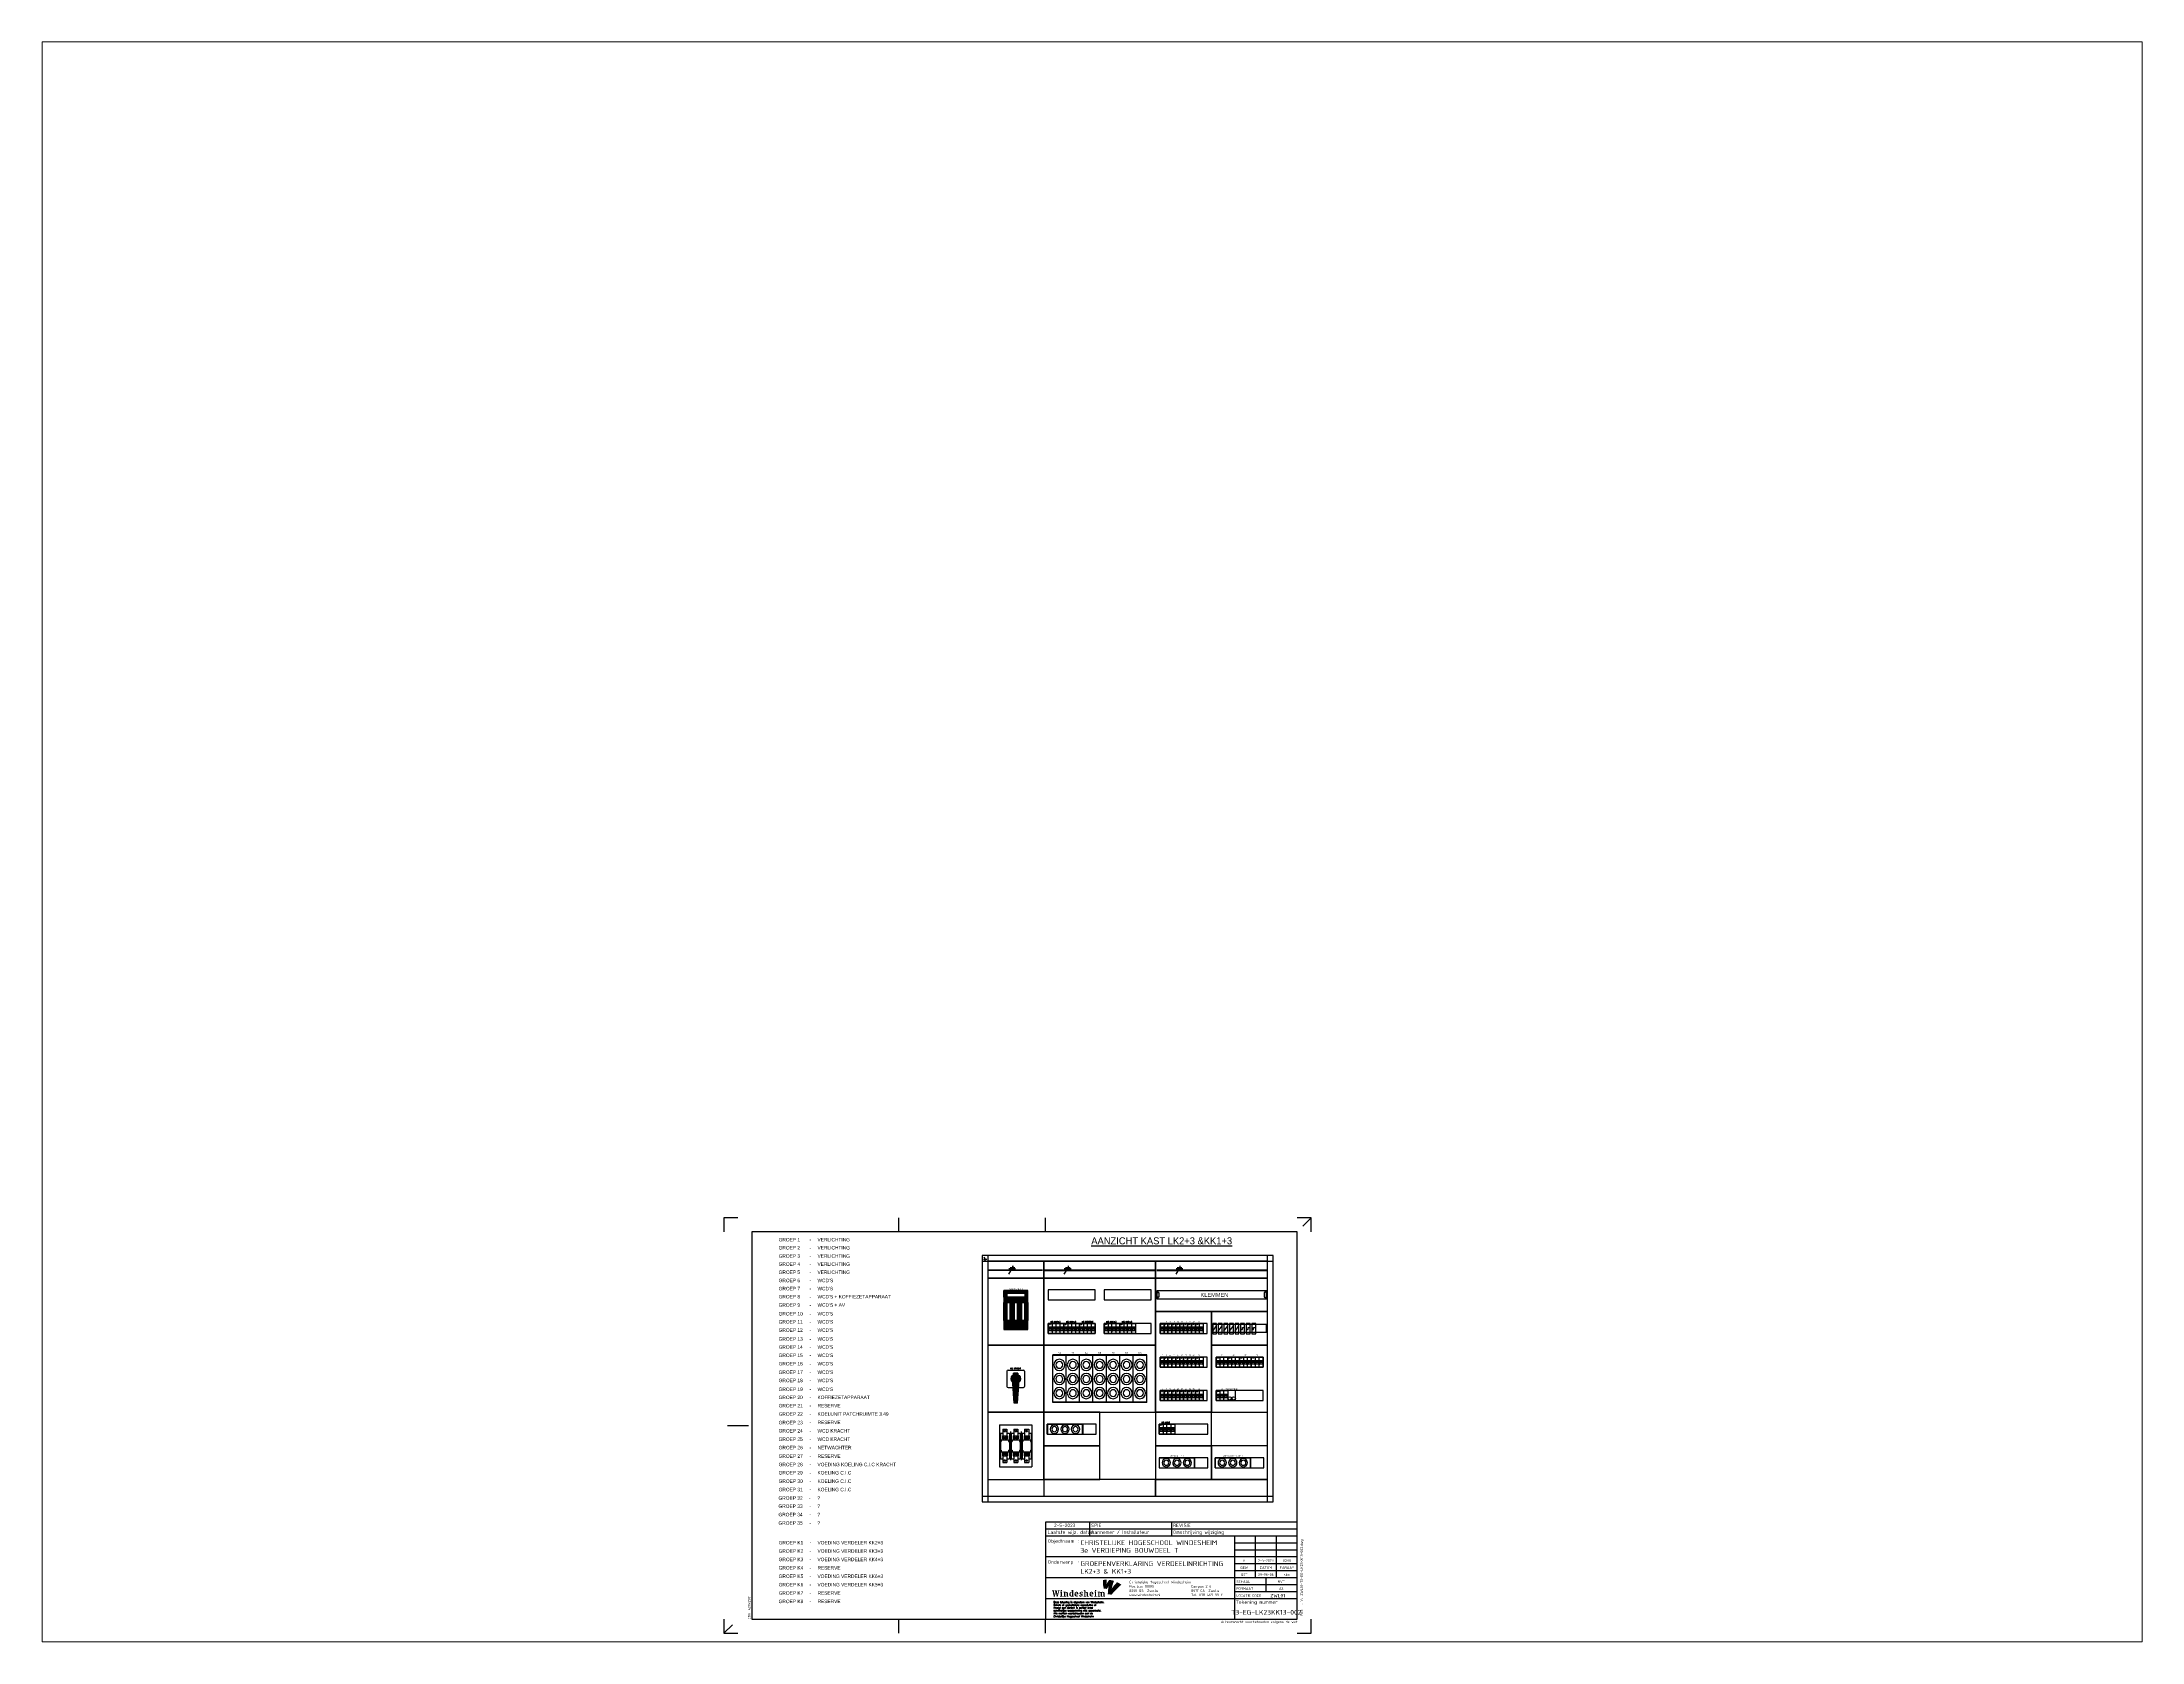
# Paper-space layout 'Layout1' of a CAD drawing. Header units: millimetres. Extents: x 27 to 240, y 20 to 183.
# The model-space entities are those that its viewports show. They can reach past a viewport. Long polylines and large blocks are cut down to what shows.
import ezdxf
from ezdxf.enums import TextEntityAlignment as Align

# ---------------------------------------------------------------- set-up
doc = ezdxf.new("R2010")
doc.units = ezdxf.units.MM
doc.layers.get('0').update_dxf_attribs({"linetype": 'CONTINUOUS'})
for name, color, linetype in [('00att018', 1, 'CONTINUOUS'), ('00att025', 2, 'CONTINUOUS'), ('00att035', 3, 'CONTINUOUS'), ('00att050', 4, 'CONTINUOUS'), ('00kad018', 1, 'CONTINUOUS'), ('00kad025', 2, 'CONTINUOUS'), ('00kad070', 5, 'CONTINUOUS'), ('BL$2----_KADER', 7, 'CONTINUOUS'), ('BL$4----_STEMPEL', 7, 'CONTINUOUS'), ('EL6-----', 7, 'CONTINUOUS'), ('KAST AANZICHT', 1, 'CONTINUOUS'), ('Kast-aanzicht', 1, 'CONTINUOUS'), ('LAAG_1', 160, 'CONTINUOUS')]:
    doc.layers.add(name, color=color, linetype=linetype)
doc.styles.add('BURO-035', font='BUROFONT.shx', dxfattribs={"height": 3.5})
doc.styles.add('BURO-050', font='BUROFONT.shx', dxfattribs={"height": 5})
doc.styles.add('EDU', font='ROMANS.SHX', dxfattribs={"height": 2.5})
doc.styles.add('GREEN', font='txt')
doc.styles.add('ISO', font='isocp.shx')
doc.styles.add('NOOTER', font='arial.ttf')
doc.styles.add('ROMANS', font='romans', dxfattribs={"height": 2})

# ---------------------------------------------------------------- blocks, each defined once
blk = doc.blocks.new('a3-windesheim-hor')
at = {"layer": '00kad018', "color": 1}
for p, q in [((0, 297), (0, 287)), ((10, 297), (0, 297)), ((125, 287), (125, 297)), ((230, 287), (230, 297)), ((420, 297), (410, 297)), ((420, 297), (414, 291)), ((420, 287), (420, 297)), ((2.5, 148.5), (17.5, 148.5)), ((0, 10), (0, 0)), ((0, 0), (6, 6)), ((0, 0), (10, 0)), ((125, 0), (125, 10)), ((230, 0), (230, 10)), ((410, 0), (420, 0)), ((420, 0), (420, 10))]:
    blk.add_line(p, q, dxfattribs=at)
at = {"layer": '00kad070', "color": 5}
for p, q in [((20, 287), (20, 10)), ((410, 287), (20, 287)), ((410, 10), (410, 287)), ((20, 10), (410, 10))]:
    blk.add_line(p, q, dxfattribs=at)
at = {"layer": '00att018', "color": 1, "style": 'ISO'}
blk.add_text('afm. 420x297', height=1.8, rotation=90, dxfattribs=at).set_placement((19, 10))
blk.add_text('Auteursrecht voorbehouden volgens de wet', height=1.8, dxfattribs=at).set_placement((410.1, 7.2), align=Align.RIGHT)
blk = doc.blocks.new('AI9-BLK4')
at = {"layer": 'LAAG_1'}
h = blk.add_hatch(color=40, dxfattribs=at)
edge = h.paths.add_edge_path()
edge.add_spline(control_points=[(7.1, 7.2), (4.8, 4.7), (2.6, 2.6), (-0.7, -2.1), (0, 0.5), (1.3, 5.9), (2.6, 9), (0.7, 9.7), (-2.2, 10.3), (-4.1, 10.4), (-5.5, 8.8), (-7.5, 5.5), (-8.1, 4.4), (-8, 6.9), (-7.7, 9.3), (-7.6, 10.6), (-9.6, 10.7), (-11, 10.6), (-13.2, 10.3), (-13.3, 6), (-13.1, 2), (-12, -2), (-10.8, -2.1), (-7.6, -2.4), (-7.6, -2.4), (-7.1, -1.7), (-6.1, 0), (-5, 1.4), (-5.4, -0.9), (-5.9, -4.1), (-6.1, -7.2), (-6.1, -8.1), (-6.2, -9.1), (-6.2, -10.1), (-4.7, -10.2), (-1, -10.6), (-0.7, -10.6), (-0.7, -10.6), (-0.7, -10.6), (-0.7, -10.6), (-0.7, -10.6), (-0.7, -10.6), (-0.7, -10.6), (0.7, -8.8), (2.3, -7), (3.6, -5.5), (4.7, -4.4), (5.7, -3.3), (6.7, -2.4), (9.3, 0.1), (11.5, 2.1), (13.2, 3.5), (11, 5.1), (9.5, 6.1), (7.1, 7.2)], knot_values=[0, 0, 0, 0, 1, 1, 1, 2, 2, 2, 3, 3, 3, 4, 4, 4, 5, 5, 5, 6, 6, 6, 7, 7, 7, 8, 8, 8, 9, 9, 9, 10, 10, 10, 11, 11, 11, 12, 12, 12, 13, 13, 13, 14, 14, 14, 15, 15, 15, 16, 16, 16, 17, 17, 17, 18, 18, 18, 18], degree=3, periodic=0)
h = blk.add_hatch(color=154, dxfattribs=at)
edge = h.paths.add_edge_path()
edge.add_spline(control_points=[(-0.7, -10.6), (-0.7, -10.6), (-0.7, -10.6), (-0.7, -10.6), (-0.7, -10.6), (-0.7, -10.6), (-0.7, -10.6)], knot_values=[0, 0, 0, 0, 1, 1, 1, 2, 2, 2, 2], degree=3, periodic=0)
h = blk.add_hatch(color=154, dxfattribs=at)
edge = h.paths.add_edge_path()
edge.add_spline(control_points=[(-0.7, -10.6), (-0.7, -10.6), (-0.7, -10.6), (-0.7, -10.6), (-0.7, -10.6), (-0.7, -10.6), (-0.7, -10.6)], knot_values=[0, 0, 0, 0, 1, 1, 1, 2, 2, 2, 2], degree=3, periodic=0)
blk = doc.blocks.new('AI9-BLK3')
at = {"layer": 'LAAG_1'}
h = blk.add_hatch(color=154, dxfattribs=at)
edge = h.paths.add_edge_path()
edge.add_spline(control_points=[(-27.8, 3.2), (-27.8, 3.2), (-29.8, -4.7), (-29.8, -4.7), (-29.8, -4.7), (-31.2, -4.7), (-31.2, -4.7), (-31.2, -4.7), (-32.5, 1.8), (-32.5, 1.8), (-32.5, 1.8), (-33.9, -4.7), (-33.9, -4.7), (-33.9, -4.7), (-35.4, -4.7), (-35.4, -4.7), (-35.4, -4.7), (-37.2, 3.2), (-37.2, 3.2), (-37.2, 3.2), (-38, 3.2), (-38, 3.2), (-38, 3.2), (-38, 4.2), (-38, 4.2), (-38, 4.2), (-34.8, 4.2), (-34.8, 4.2), (-34.8, 4.2), (-34.8, 3.2), (-34.8, 3.2), (-34.8, 3.2), (-35.4, 3.2), (-35.4, 3.2), (-35.4, 3.2), (-34.4, -2.1), (-34.4, -2.1), (-34.4, -2.1), (-33.2, 3.3), (-33.2, 3.3), (-33.2, 3.3), (-33.7, 3.3), (-33.7, 3.3), (-33.7, 3.3), (-33.7, 4.2), (-33.7, 4.2), (-33.7, 4.2), (-31.3, 4.2), (-31.3, 4.2), (-31.3, 4.2), (-30.2, -2.1), (-30.2, -2.1), (-30.2, -2.1), (-29, 3.2), (-29, 3.2), (-29, 3.2), (-29.8, 3.2), (-29.8, 3.2), (-29.8, 3.2), (-29.8, 4.2), (-29.8, 4.2), (-29.8, 4.2), (-27.2, 4.2), (-27.2, 4.2), (-27.2, 4.2), (-27.2, 3.2), (-27.2, 3.2), (-27.2, 3.2), (-27.8, 3.2), (-27.8, 3.2)], knot_values=[0, 0, 0, 0, 1, 1, 1, 2, 2, 2, 3, 3, 3, 4, 4, 4, 5, 5, 5, 6, 6, 6, 7, 7, 7, 8, 8, 8, 9, 9, 9, 10, 10, 10, 11, 11, 11, 12, 12, 12, 13, 13, 13, 14, 14, 14, 15, 15, 15, 16, 16, 16, 17, 17, 17, 18, 18, 18, 19, 19, 19, 20, 20, 20, 21, 21, 21, 22, 22, 22, 23, 23, 23, 23], degree=3, periodic=0)
h = blk.add_hatch(color=154, dxfattribs=at)
edge = h.paths.add_edge_path()
edge.add_spline(control_points=[(-26.4, -4.7), (-26.4, -4.7), (-26.4, -3.9), (-26.4, -3.9), (-26.4, -3.9), (-25.5, -3.9), (-25.5, -3.9), (-25.5, -3.9), (-25.5, 1.2), (-25.5, 1.2), (-25.5, 1.2), (-26.4, 1.2), (-26.4, 1.2), (-26.4, 1.2), (-26.4, 2), (-26.4, 2), (-26.4, 2), (-23.8, 2), (-23.8, 2), (-23.8, 2), (-23.8, -3.9), (-23.8, -3.9), (-23.8, -3.9), (-22.9, -3.9), (-22.9, -3.9), (-22.9, -3.9), (-22.9, -4.7), (-22.9, -4.7), (-22.9, -4.7), (-26.4, -4.7), (-26.4, -4.7)], knot_values=[0, 0, 0, 0, 1, 1, 1, 2, 2, 2, 3, 3, 3, 4, 4, 4, 5, 5, 5, 6, 6, 6, 7, 7, 7, 8, 8, 8, 9, 9, 9, 10, 10, 10, 10], degree=3, periodic=0)
edge = h.paths.add_edge_path()
edge.add_spline(control_points=[(-24.7, 2.7), (-25.2, 2.7), (-25.7, 3.2), (-25.7, 3.7), (-25.7, 4.3), (-25.2, 4.8), (-24.7, 4.8), (-24.1, 4.8), (-23.6, 4.3), (-23.6, 3.7), (-23.6, 3.2), (-24.1, 2.7), (-24.7, 2.7)], knot_values=[0, 0, 0, 0, 1, 1, 1, 2, 2, 2, 3, 3, 3, 4, 4, 4, 4], degree=3, periodic=0)
h = blk.add_hatch(color=154, dxfattribs=at)
edge = h.paths.add_edge_path()
edge.add_spline(control_points=[(-17, -4.7), (-17, -4.7), (-17, -0.9), (-17, -0.9), (-17, -0.3), (-17.2, 0.2), (-17.5, 0.5), (-17.9, 0.9), (-18.3, 1.1), (-18.9, 1.1), (-19, 1.1), (-19, 1.1), (-19.1, 1.1), (-19.1, 1.1), (-19.1, -3.9), (-19.1, -3.9), (-19.1, -3.9), (-18.2, -3.9), (-18.2, -3.9), (-18.2, -3.9), (-18.2, -4.7), (-18.2, -4.7), (-18.2, -4.7), (-21.7, -4.7), (-21.7, -4.7), (-21.7, -4.7), (-21.7, -3.9), (-21.7, -3.9), (-21.7, -3.9), (-20.8, -3.9), (-20.8, -3.9), (-20.8, -3.9), (-20.8, 1.2), (-20.8, 1.2), (-20.8, 1.2), (-21.7, 1.2), (-21.7, 1.2), (-21.7, 1.2), (-21.7, 2), (-21.7, 2), (-21.7, 2), (-19.4, 2), (-19.4, 2), (-19.1, 2), (-18.9, 2), (-18.6, 2), (-17, 2), (-16.3, 1.9), (-15.9, 1.4), (-15.5, 1), (-15.3, 0.6), (-15.3, -0.2), (-15.3, -0.2), (-15.3, -3.9), (-15.3, -3.9), (-15.3, -3.9), (-14.5, -3.9), (-14.5, -3.9), (-14.5, -3.9), (-14.5, -4.7), (-14.5, -4.7), (-14.5, -4.7), (-17, -4.7), (-17, -4.7)], knot_values=[0, 0, 0, 0, 1, 1, 1, 2, 2, 2, 3, 3, 3, 4, 4, 4, 5, 5, 5, 6, 6, 6, 7, 7, 7, 8, 8, 8, 9, 9, 9, 10, 10, 10, 11, 11, 11, 12, 12, 12, 13, 13, 13, 14, 14, 14, 15, 15, 15, 16, 16, 16, 17, 17, 17, 18, 18, 18, 19, 19, 19, 20, 20, 20, 21, 21, 21, 21], degree=3, periodic=0)
h = blk.add_hatch(color=154, dxfattribs=at)
edge = h.paths.add_edge_path(flags=16)
edge.add_spline(control_points=[(-6.8, -4.7), (-6.8, -4.7), (-6.8, -3.9), (-6.8, -3.9), (-6.8, -3.9), (-7.6, -3.9), (-7.6, -3.9), (-7.6, -3.9), (-7.6, 4.5), (-7.6, 4.5), (-7.6, 4.5), (-10.2, 4.5), (-10.2, 4.5), (-10.2, 4.5), (-10.2, 3.6), (-10.2, 3.6), (-10.2, 3.6), (-9.3, 3.6), (-9.3, 3.6), (-9.3, 3.6), (-9.3, 2), (-9.3, 2), (-9.6, 2), (-9.8, 2), (-10.2, 2), (-11.9, 2), (-13.2, 0.7), (-13.2, -1.5), (-13.2, -3.8), (-12.3, -4.8), (-10.3, -4.8), (-9.9, -4.8), (-9.3, -4.7), (-9.1, -4.7), (-9.1, -4.7), (-6.8, -4.7), (-6.8, -4.7)], knot_values=[0, 0, 0, 0, 1, 1, 1, 2, 2, 2, 3, 3, 3, 4, 4, 4, 5, 5, 5, 6, 6, 6, 7, 7, 7, 8, 8, 8, 9, 9, 9, 10, 10, 10, 11, 11, 11, 12, 12, 12, 12], degree=3, periodic=0)
edge = h.paths.add_edge_path()
edge.add_spline(control_points=[(-9.3, -3.7), (-9.5, -3.8), (-9.6, -3.8), (-9.8, -3.8), (-10.8, -3.8), (-11.5, -3.1), (-11.5, -1.2), (-11.5, 0.4), (-10.9, 1.1), (-10, 1.1), (-9.7, 1.1), (-9.5, 1), (-9.3, 1), (-9.3, 1), (-9.3, -3.7), (-9.3, -3.7)], knot_values=[0, 0, 0, 0, 1, 1, 1, 2, 2, 2, 3, 3, 3, 4, 4, 4, 5, 5, 5, 5], degree=3, periodic=0)
h = blk.add_hatch(color=154, dxfattribs=at)
edge = h.paths.add_edge_path(flags=16)
edge.add_spline(control_points=[(-0.4, -1.4), (-0.4, 1), (-1.2, 2.1), (-3, 2.1), (-4.8, 2.1), (-5.9, 0.7), (-5.9, -1.4), (-5.9, -3.6), (-4.8, -4.8), (-2.7, -4.8), (-1.9, -4.8), (-1.2, -4.6), (-0.7, -4.4), (-0.7, -4.4), (-0.7, -3.5), (-0.7, -3.5), (-1.2, -3.6), (-1.6, -3.6), (-2, -3.6), (-3.4, -3.6), (-4.2, -2.5), (-4.2, -1.4), (-4.2, -1.4), (-0.4, -1.4), (-0.4, -1.4)], knot_values=[0, 0, 0, 0, 1, 1, 1, 2, 2, 2, 3, 3, 3, 4, 4, 4, 5, 5, 5, 6, 6, 6, 7, 7, 7, 8, 8, 8, 8], degree=3, periodic=0)
edge = h.paths.add_edge_path()
edge.add_spline(control_points=[(-2.2, -0.5), (-2.2, -0.5), (-4.2, -0.5), (-4.2, -0.5), (-4.2, 0.5), (-3.8, 1.1), (-3.2, 1.1), (-2.6, 1.1), (-2.2, 0.6), (-2.2, -0.5)], knot_values=[0, 0, 0, 0, 1, 1, 1, 2, 2, 2, 3, 3, 3, 3], degree=3, periodic=0)
h = blk.add_hatch(color=154, dxfattribs=at)
edge = h.paths.add_edge_path()
edge.add_spline(control_points=[(3.2, -4.8), (2.4, -4.8), (1.5, -4.6), (1.3, -4.5), (1.3, -4.5), (1.3, -2.7), (1.3, -2.7), (1.3, -2.7), (2.3, -2.7), (2.3, -2.7), (2.3, -2.7), (2.3, -3.6), (2.3, -3.6), (2.6, -3.7), (2.9, -3.8), (3.3, -3.8), (4.1, -3.8), (4.5, -3.5), (4.5, -3), (4.5, -2.5), (4.1, -2.3), (3.5, -2.1), (3.5, -2.1), (2.7, -1.8), (2.7, -1.8), (1.8, -1.5), (1.3, -1), (1.3, 0.1), (1.3, 1.2), (2.3, 2.1), (3.9, 2.1), (4.6, 2.1), (5.3, 2), (5.7, 1.9), (5.7, 1.9), (5.7, 0), (5.7, 0), (5.7, 0), (4.7, 0), (4.7, 0), (4.7, 0), (4.7, 1), (4.7, 1), (4.4, 1.1), (4.2, 1.1), (3.9, 1.1), (3.2, 1.1), (2.8, 0.8), (2.8, 0.4), (2.8, 0), (3, -0.2), (3.6, -0.4), (3.6, -0.4), (4.4, -0.7), (4.4, -0.7), (5.4, -1), (6, -1.6), (6, -2.6), (6, -4), (4.8, -4.8), (3.2, -4.8)], knot_values=[0, 0, 0, 0, 1, 1, 1, 2, 2, 2, 3, 3, 3, 4, 4, 4, 5, 5, 5, 6, 6, 6, 7, 7, 7, 8, 8, 8, 9, 9, 9, 10, 10, 10, 11, 11, 11, 12, 12, 12, 13, 13, 13, 14, 14, 14, 15, 15, 15, 16, 16, 16, 17, 17, 17, 18, 18, 18, 19, 19, 19, 20, 20, 20, 20], degree=3, periodic=0)
h = blk.add_hatch(color=154, dxfattribs=at)
edge = h.paths.add_edge_path()
edge.add_spline(control_points=[(11.8, -4.7), (11.8, -4.7), (11.8, -1), (11.8, -1), (11.8, -0.3), (11.7, 0.2), (11.3, 0.5), (10.9, 0.9), (10.5, 1.1), (10, 1.1), (9.9, 1.1), (9.8, 1.1), (9.7, 1.1), (9.7, 1.1), (9.7, -3.9), (9.7, -3.9), (9.7, -3.9), (10.6, -3.9), (10.6, -3.9), (10.6, -3.9), (10.6, -4.7), (10.6, -4.7), (10.6, -4.7), (7.1, -4.7), (7.1, -4.7), (7.1, -4.7), (7.1, -3.9), (7.1, -3.9), (7.1, -3.9), (8, -3.9), (8, -3.9), (8, -3.9), (8, 3.6), (8, 3.6), (8, 3.6), (7.2, 3.6), (7.2, 3.6), (7.2, 3.6), (7.2, 4.5), (7.2, 4.5), (7.2, 4.5), (9.7, 4.5), (9.7, 4.5), (9.7, 4.5), (9.7, 2), (9.7, 2), (9.9, 2), (10.2, 2), (10.5, 2), (11.9, 2), (12.5, 1.8), (13, 1.4), (13.4, 1), (13.5, 0.5), (13.5, -0.2), (13.5, -0.2), (13.5, -3.9), (13.5, -3.9), (13.5, -3.9), (14.3, -3.9), (14.3, -3.9), (14.3, -3.9), (14.3, -4.7), (14.3, -4.7), (14.3, -4.7), (11.8, -4.7), (11.8, -4.7)], knot_values=[0, 0, 0, 0, 1, 1, 1, 2, 2, 2, 3, 3, 3, 4, 4, 4, 5, 5, 5, 6, 6, 6, 7, 7, 7, 8, 8, 8, 9, 9, 9, 10, 10, 10, 11, 11, 11, 12, 12, 12, 13, 13, 13, 14, 14, 14, 15, 15, 15, 16, 16, 16, 17, 17, 17, 18, 18, 18, 19, 19, 19, 20, 20, 20, 21, 21, 21, 22, 22, 22, 22], degree=3, periodic=0)
h = blk.add_hatch(color=154, dxfattribs=at)
edge = h.paths.add_edge_path(flags=16)
edge.add_spline(control_points=[(21.1, -1.4), (21.1, 1), (20.4, 2.1), (18.5, 2.1), (16.7, 2.1), (15.6, 0.7), (15.6, -1.4), (15.6, -3.6), (16.8, -4.8), (18.9, -4.8), (19.6, -4.8), (20.3, -4.6), (20.8, -4.4), (20.8, -4.4), (20.8, -3.5), (20.8, -3.5), (20.4, -3.6), (19.9, -3.6), (19.5, -3.6), (18.1, -3.6), (17.3, -2.5), (17.3, -1.4), (17.3, -1.4), (21.1, -1.4), (21.1, -1.4)], knot_values=[0, 0, 0, 0, 1, 1, 1, 2, 2, 2, 3, 3, 3, 4, 4, 4, 5, 5, 5, 6, 6, 6, 7, 7, 7, 8, 8, 8, 8], degree=3, periodic=0)
edge = h.paths.add_edge_path()
edge.add_spline(control_points=[(19.3, -0.5), (19.3, -0.5), (17.3, -0.5), (17.3, -0.5), (17.3, 0.5), (17.8, 1.1), (18.4, 1.1), (18.9, 1.1), (19.3, 0.6), (19.3, -0.5)], knot_values=[0, 0, 0, 0, 1, 1, 1, 2, 2, 2, 3, 3, 3, 3], degree=3, periodic=0)
h = blk.add_hatch(color=154, dxfattribs=at)
edge = h.paths.add_edge_path()
edge.add_spline(control_points=[(22.5, -4.7), (22.5, -4.7), (22.5, -3.9), (22.5, -3.9), (22.5, -3.9), (23.4, -3.9), (23.4, -3.9), (23.4, -3.9), (23.4, 1.2), (23.4, 1.2), (23.4, 1.2), (22.5, 1.2), (22.5, 1.2), (22.5, 1.2), (22.5, 2), (22.5, 2), (22.5, 2), (25.1, 2), (25.1, 2), (25.1, 2), (25.1, -3.9), (25.1, -3.9), (25.1, -3.9), (26, -3.9), (26, -3.9), (26, -3.9), (26, -4.7), (26, -4.7), (26, -4.7), (22.5, -4.7), (22.5, -4.7)], knot_values=[0, 0, 0, 0, 1, 1, 1, 2, 2, 2, 3, 3, 3, 4, 4, 4, 5, 5, 5, 6, 6, 6, 7, 7, 7, 8, 8, 8, 9, 9, 9, 10, 10, 10, 10], degree=3, periodic=0)
edge = h.paths.add_edge_path()
edge.add_spline(control_points=[(24.2, 2.7), (23.6, 2.7), (23.2, 3.2), (23.2, 3.7), (23.2, 4.3), (23.6, 4.8), (24.2, 4.8), (24.8, 4.8), (25.3, 4.3), (25.3, 3.7), (25.3, 3.2), (24.8, 2.7), (24.2, 2.7)], knot_values=[0, 0, 0, 0, 1, 1, 1, 2, 2, 2, 3, 3, 3, 4, 4, 4, 4], degree=3, periodic=0)
h = blk.add_hatch(color=154, dxfattribs=at)
edge = h.paths.add_edge_path()
edge.add_spline(control_points=[(35.5, -4.7), (35.5, -4.7), (35.5, -0.9), (35.5, -0.9), (35.5, -0.3), (35.3, 0.2), (35, 0.5), (34.7, 0.9), (34.2, 1.1), (33.5, 1.1), (33.4, 1.1), (33.3, 1), (33.2, 1), (33.4, 0.8), (33.5, 0.3), (33.5, -0.1), (33.5, -0.1), (33.5, -3.9), (33.5, -3.9), (33.5, -3.9), (34.3, -3.9), (34.3, -3.9), (34.3, -3.9), (34.3, -4.7), (34.3, -4.7), (34.3, -4.7), (31.8, -4.7), (31.8, -4.7), (31.8, -4.7), (31.8, -0.9), (31.8, -0.9), (31.8, -0.2), (31.6, 0.2), (31.3, 0.5), (30.9, 0.9), (30.5, 1.1), (30, 1.1), (30, 1.1), (29.9, 1.1), (29.8, 1.1), (29.8, 1.1), (29.8, -3.9), (29.8, -3.9), (29.8, -3.9), (30.6, -3.9), (30.6, -3.9), (30.6, -3.9), (30.6, -4.7), (30.6, -4.7), (30.6, -4.7), (27.2, -4.7), (27.2, -4.7), (27.2, -4.7), (27.2, -3.9), (27.2, -3.9), (27.2, -3.9), (28.1, -3.9), (28.1, -3.9), (28.1, -3.9), (28.1, 1.2), (28.1, 1.2), (28.1, 1.2), (27.2, 1.2), (27.2, 1.2), (27.2, 1.2), (27.2, 2), (27.2, 2), (27.2, 2), (29.6, 2), (29.6, 2), (29.9, 2), (30.2, 2), (30.4, 2), (31.4, 2), (31.9, 1.9), (32.5, 1.7), (33, 1.9), (33.7, 2), (34.5, 2), (35.6, 2), (36.3, 1.8), (36.7, 1.4), (37.1, 1), (37.2, 0.5), (37.2, -0.1), (37.2, -0.1), (37.2, -3.9), (37.2, -3.9), (37.2, -3.9), (38, -3.9), (38, -3.9), (38, -3.9), (38, -4.7), (38, -4.7), (38, -4.7), (35.5, -4.7), (35.5, -4.7)], knot_values=[0, 0, 0, 0, 1, 1, 1, 2, 2, 2, 3, 3, 3, 4, 4, 4, 5, 5, 5, 6, 6, 6, 7, 7, 7, 8, 8, 8, 9, 9, 9, 10, 10, 10, 11, 11, 11, 12, 12, 12, 13, 13, 13, 14, 14, 14, 15, 15, 15, 16, 16, 16, 17, 17, 17, 18, 18, 18, 19, 19, 19, 20, 20, 20, 21, 21, 21, 22, 22, 22, 23, 23, 23, 24, 24, 24, 25, 25, 25, 26, 26, 26, 27, 27, 27, 28, 28, 28, 29, 29, 29, 30, 30, 30, 31, 31, 31, 32, 32, 32, 32], degree=3, periodic=0)
blk = doc.blocks.new('CHW_ONDERHOEK')
at = {"layer": '00kad025', "color": 2}
for p, q in [((-190, 79.5), (-190, 69.5)), ((-10, 79.5), (-190, 79.5)), ((-158.5, 79.5), (-158.5, 69.5)), ((-100, 79.5), (-100, 69.5)), ((-10, 74.5), (-190, 74.5)), ((-10, 64.5), (-55, 64.5)), ((-40, 69.5), (-40, 39.5)), ((-25, 69.5), (-25, 39.5)), ((-10, 59.5), (-55, 59.5)), ((-10, 54.5), (-55, 54.5)), ((-10, 49.5), (-55, 49.5)), ((-32.5, 39.5), (-32.5, 34.5)), ((-32.5, 34.5), (-32.5, 29.5))]:
    blk.add_line(p, q, dxfattribs=at)
at = {"layer": '00kad070', "color": 5}
for p, q in [((-10, 69.5), (-190, 69.5)), ((-190, 69.5), (-190, 10)), ((-55, 69.5), (-55, 10)), ((-55, 54.5), (-190, 54.5)), ((-10, 39.5), (-190, 39.5)), ((-10, 44.5), (-55, 44.5)), ((-10, 34.5), (-55, 34.5)), ((-55, 24.5), (-190, 24.5)), ((-10, 29.5), (-55, 29.5)), ((-10, 24.5), (-55, 24.5))]:
    blk.add_line(p, q, dxfattribs=at)
at = {"color": 7, "xscale": 0.5, "yscale": 0.5, "zscale": 0.5}
for name, p in [('AI9-BLK3', (-166.4, 28.6)), ('AI9-BLK4', (-142.4, 32.9))]:
    blk.add_blockref(name, p, dxfattribs=at)
at = {"color": 1, "style": 'ISO'}
for s, p in [('Christelijke Hogeschool Windesheim', (-130.2, 35.7)), ('Postbus 10090', (-130.2, 32.6)), ('8000 GB  Zwolle', (-130.2, 29.5)), ('Campus 2-6', (-85.9, 32.6)), ('8017 CA  Zwolle', (-85.9, 29.5)), ('www.windesheim.nl', (-130.2, 26.5)), ('Tel. 038 469 99 11', (-85.9, 26.5))]:
    blk.add_text(s, height=1.8, dxfattribs=at).set_placement(p)
at = {"layer": '00att018', "color": 1, "style": 'ISO'}
for s, p in [('GEW', (-48, 46)), ('DATUM', (-32.5, 46)), ('PARAAF', (-17.5, 46)), ('GET', (-48, 41))]:
    blk.add_text(s, height=1.8, dxfattribs=at).set_placement(p, align=Align.CENTER)
for s, p in [('SCHAAL', (-53.5, 36)), ('FORMAAT', (-53.5, 31))]:
    blk.add_text(s, height=1.8, dxfattribs=at).set_placement(p)
at = {"layer": '00att018', "color": 1, "linetype": 'Continuous', "style": 'EDU'}
for s, p in [('Deze tekening is eigendom van Windesheim.', (-184.2, 21.6)), ('Gehele of gedeeltelijke reproduktie of', (-184.2, 19.6)), ('inzage aan derden is zonder onze', (-184.2, 17.6)), ('schriftelijke toestemming niet geoorloofd.', (-184.2, 15.6)), ('Alle rechten voorbehouden aan de', (-184.2, 13.6)), ('Christelijke Hogeschool Windesheim', (-184.2, 11.4))]:
    blk.add_text(s, height=1.2, dxfattribs=at).set_placement(p)
at = {"layer": '00att018', "color": 1, "style": 'ISO', "width": 0.9}
blk.add_text('....\\\\', height=1.8, rotation=90, dxfattribs=at).set_placement((-6, 20.5))
at = {"layer": '00att018', "color": 1, "style": 'ISO'}
blk.add_text('File:', height=1.8, rotation=90, dxfattribs=at).set_placement((-6, 12.5))
for tag, p in [('WZ_CODED', (-48, 66.1)), ('WZ_CODEC', (-48, 61.1)), ('WZ_DATUMD', (-32.5, 66.1)), ('WZ_DATUMC', (-32.5, 61.1)), ('WZ_WZGOEDD', (-17.5, 66.1)), ('WZ_WZGOEDC', (-17.5, 61.1)), ('WZ_CODEA', (-48, 51.1)), ('WZ_CODEB', (-48, 56.1)), ('WZ_DATUMB', (-32.5, 56.1)), ('WZ_DATUMA', (-32.5, 51.1)), ('WZ_WZGOEDB', (-17.5, 56.1)), ('WZ_WZGOEDA', (-17.5, 51.1)), ('TKDATCREAT', (-32.5, 41)), ('TKFORMAAT', (-21.5, 31)), ('TKSCHAAL', (-21.5, 36)), ('TKINIT', (-17.5, 41))]:
    blk.add_attdef(tag, text='', height=1.8, dxfattribs=at).set_placement(p, align=Align.CENTER)
blk.add_attdef('DWGNAME', (-6, 26.9), '', height=1.8, rotation=90, dxfattribs=at)
at = {"layer": '00att025', "color": 2, "style": 'ISO'}
for s, p in [('Objectnaam', (-188.5, 64.7)), ('Onderwerp', (-188.5, 49.7)), ('Tekening nummer', (-54, 21))]:
    blk.add_text(s, height=2.5, dxfattribs=at).set_placement(p)
at = {"layer": '00att025', "style": 'ISO'}
for p in [(-167, 64.7), (-167, 49.8)]:
    blk.add_text(':', height=2.5, dxfattribs=at).set_placement(p)
at = {"layer": '00att025', "color": 1, "style": 'ISO'}
blk.add_text('LOCATIE CODE :', height=1.8, dxfattribs=at).set_placement((-53.5, 26))
at = {"layer": '00att025', "color": 2, "style": 'ISO'}
for tag, p in [('WZ_DATUM', (-184, 75.9)), ('WZ_AANNEMER_INSTALATEUR', (-157.5, 75.9)), ('WZ_OMSCHR', (-99, 75.9))]:
    blk.add_attdef(tag, p, '', height=2.5, dxfattribs=at)
at = {"layer": '00att025', "color": 3, "style": 'ISO'}
blk.add_attdef('TKVRIJ2', text='', height=2.5, dxfattribs=at).set_placement((-24, 25.6), align=Align.CENTER)
at = {"layer": '00att035', "color": 3, "style": 'ISO'}
for s, p in [('Laatste wijz. datum', (-188.5, 71)), ('Aannemer / Installateur', (-157.5, 71)), ('Omschrijving wijziging', (-99, 71))]:
    blk.add_text(s, height=2.5, dxfattribs=at).set_placement(p)
for tag, p in [('TK1OMSCHR', (-165.1, 57.5)), ('PROMSCHR', (-165.1, 63)), ('TK2OMSCHR', (-165.1, 48)), ('TKVRIJ1', (-165.1, 42.5))]:
    blk.add_attdef(tag, p, '', height=3.5, dxfattribs=at)
at = {"layer": '00att050', "color": 4, "style": 'ISO'}
blk.add_attdef('TKFASE', text='', height=5, dxfattribs=at).set_placement((-14.5, 82), align=Align.RIGHT)
blk.add_attdef('TKTEKNR', text='', height=5, dxfattribs=at).set_placement((-32.2, 13.2), align=Align.CENTER)
blk = doc.blocks.new('HAG08')
at = {"color": 0}
for p, q in [((-16.5, -3.5), (-16.5, -0.8)), ((-16.5, -0.8), (-16.5, -0.8)), ((-16.5, -2.6), (-15.6, -1.7)), ((-15.6, -1.7), (-15.2, -1.7)), ((-15.2, -1.7), (-14.7, -2.2)), ((-14.7, -2.2), (-14.7, -3.5)), ((-14.7, -3.5), (-14.7, -3.5)), ((-13.8, -2.2), (-13.4, -1.7)), ((-13.8, -3.1), (-13.8, -2.2)), ((-13.4, -3.5), (-13.8, -3.1)), ((-13.4, -1.7), (-13, -1.7)), ((-13, -3.5), (-13.4, -3.5)), ((-13, -1.7), (-12.5, -2.2)), ((-12.5, -3.1), (-13, -3.5)), ((-12.5, -2.2), (-12.5, -3.1)), ((-12.5, -3.1), (-12.1, -3.5)), ((-12.1, -3.5), (-12.1, -3.5)), ((-10.2, -18.8), (-12, -18.8)), ((-12, -18.8), (-12, -21.5)), ((-12, -21.5), (-10.2, -21.5)), ((-12, -21.5), (-12, -21.5)), ((-10.7, -1.7), (-11.2, -2.2)), ((-11.2, -2.2), (-11.2, -3.1)), ((-11.2, -3.1), (-10.7, -3.5)), ((-11.2, -3.9), (-10.7, -4.4)), ((-9.9, -1.7), (-10.7, -1.7)), ((-10.7, -3.5), (-9.4, -3.5)), ((-10.7, -4.4), (-9.9, -4.4)), ((-10.2, -21.5), (-10.2, -18.8)), ((-9.4, -2.2), (-9.9, -1.7)), ((-9.9, -4.4), (-9.4, -3.9)), ((-9.4, -3.9), (-9.4, -2.2)), ((-9.4, -3.5), (-9.4, -3.5)), ((-9.3, -21.5), (-9.3, -18.8)), ((-9.3, -18.8), (-7.6, -18.8)), ((-9.3, -20.2), (-8.5, -20.2)), ((-8.1, -1.7), (-8.5, -2.2)), ((-8.5, -2.2), (-8.5, -3.1)), ((-8.5, -2.6), (-7.2, -2.6)), ((-8.5, -3.1), (-8.1, -3.5)), ((-8.5, -20.2), (-8.5, -20.2)), ((-7.2, -1.7), (-8.1, -1.7)), ((-8.1, -3.5), (-7.2, -3.5)), ((-7.6, -18.8), (-7.6, -18.8)), ((-6.8, -2.2), (-7.2, -1.7)), ((-7.2, -2.6), (-6.8, -2.2)), ((-7.2, -3.5), (-7.2, -3.5)), ((-6.7, -21.5), (-6.7, -18.8)), ((-6.7, -18.8), (-4.9, -18.8)), ((-6.7, -20.2), (-5.8, -20.2)), ((-5.9, -1.7), (-5.9, -3.5)), ((-5.9, -2.6), (-5, -1.7)), ((-5.9, -3.5), (-5.9, -3.5)), ((-5.8, -20.2), (-5.8, -20.2)), ((-5, -1.7), (-4.6, -1.7)), ((-4.9, -18.8), (-4.9, -18.8)), ((-4.6, -1.7), (-4.1, -2.2)), ((-4.1, -2.2), (-4.1, -2.2))]:
    blk.add_line(p, q, dxfattribs=at)
for points in [[(-17.5, -45), (-17.5, 0), (0, 0), (0, -45)], [(-16.5, -29.5), (-16.5, -15.5), (-14.5, -15.5), (-14.5, -29.5)], [(-14.5, -17.5), (-14.5, -15.5), (-3, -15.5), (-3, -17.5)], [(-14.5, -32.5), (-14.5, -23.5), (-3, -23.5), (-3, -32.5)], [(-3, -29.5), (-3, -15.5), (-1, -15.5), (-1, -29.5)]]:
    blk.add_lwpolyline(points, close=True, dxfattribs=at)
blk = doc.blocks.new('HAG09')
at = {"color": 0}
for p, q in [((-52.5, 0), (-52.5, -2.4)), ((-35, -2.4), (-35, 0)), ((-17.5, 0), (-17.5, -2.4)), ((-69, -3.5), (-69, -0.8)), ((-69, -0.8), (-69, -0.8)), ((-69, -2.6), (-68.1, -1.7)), ((-68.1, -1.7), (-67.6, -1.7)), ((-67.6, -1.7), (-67.2, -2.2)), ((-67.2, -2.2), (-67.2, -3.5)), ((-67.2, -3.5), (-67.2, -3.5)), ((-66.3, -2.2), (-65.9, -1.7)), ((-66.3, -3.1), (-66.3, -2.2)), ((-65.9, -3.5), (-66.3, -3.1)), ((-65.9, -1.7), (-65.4, -1.7)), ((-65.4, -3.5), (-65.9, -3.5)), ((-65.4, -1.7), (-65, -2.2)), ((-65, -3.1), (-65.4, -3.5)), ((-65, -2.2), (-65, -3.1)), ((-65, -3.1), (-64.6, -3.5)), ((-64.6, -3.5), (-64.6, -3.5)), ((-62.7, -18.8), (-64.5, -18.8)), ((-64.5, -18.8), (-64.5, -21.5)), ((-64.5, -21.5), (-62.7, -21.5)), ((-64.5, -21.5), (-64.5, -21.5)), ((-63.2, -1.7), (-63.7, -2.2)), ((-63.7, -2.2), (-63.7, -3.1)), ((-63.7, -3.1), (-63.2, -3.5)), ((-63.7, -3.9), (-63.2, -4.4)), ((-62.3, -1.7), (-63.2, -1.7)), ((-63.2, -3.5), (-61.9, -3.5)), ((-63.2, -4.4), (-62.3, -4.4)), ((-62.7, -21.5), (-62.7, -18.8)), ((-61.9, -2.2), (-62.3, -1.7)), ((-62.3, -4.4), (-61.9, -3.9)), ((-61.9, -3.9), (-61.9, -2.2)), ((-61.9, -3.5), (-61.9, -3.5)), ((-61.8, -21.5), (-61.8, -18.8)), ((-61.8, -18.8), (-60.1, -18.8)), ((-61.8, -20.2), (-60.9, -20.2)), ((-60.6, -1.7), (-61, -2.2)), ((-61, -2.2), (-61, -3.1)), ((-61, -2.6), (-59.7, -2.6)), ((-61, -3.1), (-60.6, -3.5)), ((-60.9, -20.2), (-60.9, -20.2)), ((-59.7, -1.7), (-60.6, -1.7)), ((-60.6, -3.5), (-59.7, -3.5)), ((-60.1, -18.8), (-60.1, -18.8)), ((-59.2, -2.2), (-59.7, -1.7)), ((-59.7, -2.6), (-59.2, -2.2)), ((-59.7, -3.5), (-59.7, -3.5)), ((-59.2, -21.5), (-59.2, -18.8)), ((-59.2, -18.8), (-57.4, -18.8)), ((-59.2, -20.2), (-58.3, -20.2)), ((-58.4, -1.7), (-58.4, -3.5)), ((-58.4, -2.6), (-57.5, -1.7)), ((-58.4, -3.5), (-58.4, -3.5)), ((-58.3, -20.2), (-58.3, -20.2)), ((-57.5, -1.7), (-57, -1.7)), ((-57.4, -18.8), (-57.4, -18.8)), ((-57, -1.7), (-56.6, -2.2)), ((-56.6, -2.2), (-56.6, -2.2)), ((-55.5, -32.5), (-49.5, -32.5)), ((-53.5, -29.5), (-51.5, -29.5)), ((-52.5, -3.6), (-52.5, -45)), ((-45.2, -18.8), (-47, -18.8)), ((-47, -18.8), (-47, -21.5)), ((-47, -21.5), (-45.2, -21.5)), ((-47, -21.5), (-47, -21.5)), ((-45.2, -21.5), (-45.2, -18.8)), ((-44.3, -21.5), (-44.3, -18.8)), ((-44.3, -18.8), (-42.6, -18.8)), ((-44.3, -20.2), (-43.5, -20.2)), ((-43.5, -20.2), (-43.5, -20.2)), ((-42.6, -18.8), (-42.6, -18.8)), ((-41.7, -21.5), (-41.7, -18.8)), ((-41.7, -18.8), (-39.9, -18.8)), ((-41.7, -20.2), (-40.8, -20.2)), ((-40.8, -20.2), (-40.8, -20.2)), ((-39.9, -18.8), (-39.9, -18.8)), ((-38, -32.5), (-32, -32.5)), ((-36, -29.5), (-34, -29.5)), ((-35, -45), (-35, -3.6)), ((-27.7, -18.8), (-29.5, -18.8)), ((-29.5, -18.8), (-29.5, -21.5)), ((-29.5, -21.5), (-27.7, -21.5)), ((-29.5, -21.5), (-29.5, -21.5)), ((-27.7, -21.5), (-27.7, -18.8)), ((-26.9, -21.5), (-26.9, -18.8)), ((-26.9, -18.8), (-25.1, -18.8)), ((-26.9, -20.2), (-26, -20.2)), ((-26, -20.2), (-26, -20.2)), ((-25.1, -18.8), (-25.1, -18.8)), ((-24.2, -21.5), (-24.2, -18.8)), ((-24.2, -18.8), (-22.4, -18.8)), ((-24.2, -20.2), (-23.3, -20.2)), ((-23.3, -20.2), (-23.3, -20.2)), ((-22.4, -18.8), (-22.4, -18.8)), ((-20.5, -32.5), (-14.5, -32.5)), ((-18.5, -29.5), (-16.5, -29.5)), ((-17.5, -3.6), (-17.5, -45)), ((-10.3, -18.8), (-12, -18.8)), ((-12, -18.8), (-12, -21.5)), ((-12, -21.5), (-10.3, -21.5)), ((-12, -21.5), (-12, -21.5)), ((-10.3, -21.5), (-10.3, -18.8)), ((-9.4, -21.5), (-9.4, -18.8)), ((-9.4, -18.8), (-7.6, -18.8)), ((-9.4, -20.2), (-8.5, -20.2)), ((-8.5, -20.2), (-8.5, -20.2)), ((-7.6, -18.8), (-7.6, -18.8)), ((-6.7, -21.5), (-6.7, -18.8)), ((-6.7, -18.8), (-4.9, -18.8)), ((-6.7, -20.2), (-5.8, -20.2)), ((-5.8, -20.2), (-5.8, -20.2)), ((-4.9, -18.8), (-5, -18.8))]:
    blk.add_line(p, q, dxfattribs=at)
for points in [[(-70, -45), (-70, 0), (0, 0), (0, -45)], [(-69, -29.5), (-69, -15.5), (-67, -15.5), (-67, -29.5)], [(-67, -17.5), (-67, -15.5), (-55.5, -15.5), (-55.5, -17.5)], [(-67, -32.5), (-67, -23.5), (-55.5, -23.5), (-55.5, -32.5)], [(-55.5, -29.5), (-55.5, -15.5), (-53.5, -15.5), (-53.5, -29.5)], [(-51.5, -29.5), (-51.5, -15.5), (-49.5, -15.5), (-49.5, -29.5)], [(-49.5, -17.5), (-49.5, -15.5), (-38, -15.5), (-38, -17.5)], [(-49.5, -32.5), (-49.5, -23.5), (-38, -23.5), (-38, -32.5)], [(-38, -29.5), (-38, -15.5), (-36, -15.5), (-36, -29.5)], [(-34, -29.5), (-34, -15.5), (-32, -15.5), (-32, -29.5)], [(-32, -17.5), (-32, -15.5), (-20.5, -15.5), (-20.5, -17.5)], [(-32, -32.5), (-32, -23.5), (-20.5, -23.5), (-20.5, -32.5)], [(-20.5, -29.5), (-20.5, -15.5), (-18.5, -15.5), (-18.5, -29.5)], [(-16.5, -29.5), (-16.5, -15.5), (-14.5, -15.5), (-14.5, -29.5)], [(-14.5, -17.5), (-14.5, -15.5), (-3, -15.5), (-3, -17.5)], [(-14.5, -32.5), (-14.5, -23.5), (-3, -23.5), (-3, -32.5)], [(-3, -29.5), (-3, -15.5), (-1, -15.5), (-1, -29.5)]]:
    blk.add_lwpolyline(points, close=True, dxfattribs=at)
at = {"color": 0, "const_width": 1.2}
blk.add_lwpolyline([(-52.5, -3), (-0.7, -3)], dxfattribs=at)
blk = doc.blocks.new('HAG07')
at = {"color": 0}
for p, q in [((0.2, 8.9), (0.2, 9.4)), ((0.2, 9.4), (0.2, 9.4)), ((0.2, 9), (0.4, 9.2)), ((0.4, 9.2), (0.5, 9.2)), ((0.5, 9.2), (0.6, 9.1)), ((0.6, 9.1), (0.6, 8.9)), ((0.6, 8.9), (0.6, 8.9)), ((0.8, 9.1), (0.9, 9.2)), ((0.8, 8.9), (0.8, 9.1)), ((0.9, 8.9), (0.8, 8.9)), ((0.9, 9.2), (1, 9.2)), ((1, 8.9), (0.9, 8.9)), ((1, 9.2), (1.1, 9.1)), ((1.1, 8.9), (1, 8.9)), ((1.1, 9.1), (1.1, 8.9)), ((1.1, 8.9), (1.2, 8.9)), ((1.2, 8.9), (1.2, 8.9)), ((1.6, 5.6), (1.2, 5.6)), ((1.2, 5.6), (1.2, 5)), ((1.2, 5), (1.6, 5)), ((1.2, 5), (1.2, 5)), ((1.6, 9.2), (1.4, 9.2)), ((1.4, 9.2), (1.4, 9.1)), ((1.4, 9.1), (1.4, 8.9)), ((1.4, 8.9), (1.4, 8.9)), ((1.4, 8.9), (1.7, 8.9)), ((1.4, 8.8), (1.4, 8.7)), ((1.4, 8.7), (1.6, 8.7)), ((1.7, 9.1), (1.6, 9.2)), ((1.6, 8.7), (1.7, 8.8)), ((1.6, 5), (1.6, 5.6)), ((1.7, 8.8), (1.7, 9.1)), ((1.7, 8.9), (1.7, 8.9)), ((1.7, 5), (1.7, 5.6)), ((1.7, 5.6), (2.1, 5.6)), ((1.7, 5.3), (1.9, 5.3)), ((2, 9.2), (1.9, 9.1)), ((1.9, 9.1), (1.9, 8.9)), ((1.9, 9), (2.2, 9)), ((1.9, 8.9), (2, 8.9)), ((1.9, 5.3), (1.9, 5.3)), ((2.2, 9.2), (2, 9.2)), ((2, 8.9), (2.2, 8.9)), ((2.1, 5.6), (2.1, 5.6)), ((2.3, 9.1), (2.2, 9.2)), ((2.2, 9), (2.3, 9.1)), ((2.2, 8.9), (2.2, 8.9)), ((2.3, 5), (2.3, 5.6)), ((2.3, 5.6), (2.7, 5.6)), ((2.3, 5.3), (2.5, 5.3)), ((2.5, 9.2), (2.5, 8.9)), ((2.5, 9), (2.7, 9.2)), ((2.5, 8.9), (2.5, 8.9)), ((2.5, 5.3), (2.5, 5.3)), ((2.7, 9.2), (2.8, 9.2)), ((2.7, 5.6), (2.7, 5.6)), ((2.8, 9.2), (2.9, 9.1)), ((2.9, 9.1), (2.9, 9.1)), ((3.1, 2.7), (4.4, 2.7)), ((3.5, 3.3), (3.9, 3.3)), ((3.7, 9.6), (3.7, 9.1)), ((3.7, 8.8), (3.7, 0)), ((5.3, 5.6), (4.9, 5.6)), ((4.9, 5.6), (4.9, 5)), ((4.9, 5), (5.3, 5)), ((4.9, 5), (4.9, 5)), ((5.3, 5), (5.3, 5.6)), ((5.5, 5), (5.5, 5.6)), ((5.5, 5.6), (5.9, 5.6)), ((5.5, 5.3), (5.7, 5.3)), ((5.7, 5.3), (5.7, 5.3)), ((5.9, 5.6), (5.9, 5.6)), ((6, 5), (6, 5.6)), ((6, 5.6), (6.4, 5.6)), ((6, 5.3), (6.2, 5.3)), ((6.2, 5.3), (6.2, 5.3)), ((6.4, 5.6), (6.4, 5.6)), ((6.8, 2.7), (8.1, 2.7)), ((7.3, 3.3), (7.7, 3.3)), ((7.5, 9.1), (7.5, 9.6)), ((7.5, 0), (7.5, 8.8)), ((9, 5.6), (8.6, 5.6)), ((8.6, 5.6), (8.6, 5)), ((8.6, 5), (9, 5)), ((8.6, 5), (8.6, 5)), ((9, 5), (9, 5.6)), ((9.2, 5), (9.2, 5.6)), ((9.2, 5.6), (9.6, 5.6)), ((9.2, 5.3), (9.4, 5.3)), ((9.4, 5.3), (9.4, 5.3)), ((9.6, 5.6), (9.6, 5.6)), ((9.8, 5), (9.8, 5.6)), ((9.8, 5.6), (10.1, 5.6)), ((9.8, 5.3), (10, 5.3)), ((10, 5.3), (10, 5.3)), ((10.1, 5.6), (10.1, 5.6)), ((10.6, 2.7), (11.2, 2.7)), ((11, 3.3), (11.2, 3.3))]:
    blk.add_line(p, q, dxfattribs=at)
for points in [[(0, 0), (0, 9.6), (11.2, 9.6), (11.2, 0)], [(0.2, 3.3), (0.2, 6.3), (0.6, 6.3), (0.6, 3.3)], [(0.6, 5.9), (0.6, 6.3), (3.1, 6.3), (3.1, 5.9)], [(0.6, 2.7), (0.6, 4.6), (3.1, 4.6), (3.1, 2.7)], [(3.1, 3.3), (3.1, 6.3), (3.5, 6.3), (3.5, 3.3)], [(3.9, 3.3), (3.9, 6.3), (4.4, 6.3), (4.4, 3.3)], [(4.4, 5.9), (4.4, 6.3), (6.8, 6.3), (6.8, 5.9)], [(4.4, 2.7), (4.4, 4.6), (6.8, 4.6), (6.8, 2.7)], [(6.8, 3.3), (6.8, 6.3), (7.3, 6.3), (7.3, 3.3)], [(7.7, 3.3), (7.7, 6.3), (8.1, 6.3), (8.1, 3.3)], [(8.1, 5.9), (8.1, 6.3), (10.6, 6.3), (10.6, 5.9)], [(8.1, 2.7), (8.1, 4.6), (10.6, 4.6), (10.6, 2.7)], [(10.6, 3.3), (10.6, 6.3), (11, 6.3), (11, 3.3)]]:
    blk.add_lwpolyline(points, close=True, dxfattribs=at)
at = {"color": 0, "const_width": 0.256}
blk.add_lwpolyline([(3.7, 9), (11.1, 9)], dxfattribs=at)
blk = doc.blocks.new('HAG04')
at = {"color": 0}
for p, q in [((0.2, 8.3), (0.2, 8.8)), ((0.2, 8.8), (0.2, 8.8)), ((0.2, 8.5), (0.4, 8.7)), ((0.4, 8.7), (0.5, 8.7)), ((0.5, 8.7), (0.6, 8.6)), ((0.6, 8.6), (0.6, 8.3)), ((0.6, 8.3), (0.6, 8.3)), ((0.7, 8.6), (0.8, 8.7)), ((0.7, 8.4), (0.7, 8.6)), ((0.8, 8.3), (0.7, 8.4)), ((0.8, 8.7), (0.9, 8.7)), ((0.9, 8.3), (0.8, 8.3)), ((0.9, 8.7), (1, 8.6)), ((1, 8.4), (0.9, 8.3)), ((1, 8.6), (1, 8.4)), ((1, 8.4), (1.1, 8.3)), ((1.1, 8.3), (1.1, 8.3)), ((1.5, 5.2), (1.1, 5.2)), ((1.1, 5.2), (1.1, 4.7)), ((1.1, 4.7), (1.5, 4.7)), ((1.1, 4.7), (1.1, 4.7)), ((1.4, 8.7), (1.3, 8.6)), ((1.3, 8.6), (1.3, 8.4)), ((1.3, 8.4), (1.4, 8.3)), ((1.3, 8.2), (1.4, 8.1)), ((1.5, 8.7), (1.4, 8.7)), ((1.4, 8.3), (1.6, 8.3)), ((1.4, 8.1), (1.5, 8.1)), ((1.6, 8.6), (1.5, 8.7)), ((1.5, 8.1), (1.6, 8.2)), ((1.5, 4.7), (1.5, 5.2)), ((1.6, 8.2), (1.6, 8.6)), ((1.6, 8.3), (1.6, 8.3)), ((1.6, 4.7), (1.6, 5.2)), ((1.6, 5.2), (2, 5.2)), ((1.6, 5), (1.8, 5)), ((1.9, 8.7), (1.8, 8.6)), ((1.8, 8.6), (1.8, 8.4)), ((1.8, 8.5), (2.1, 8.5)), ((1.8, 8.4), (1.9, 8.3)), ((1.8, 5), (1.8, 5)), ((2.1, 8.7), (1.9, 8.7)), ((1.9, 8.3), (2.1, 8.3)), ((2, 5.2), (2, 5.2)), ((2.2, 8.6), (2.1, 8.7)), ((2.1, 8.5), (2.2, 8.6)), ((2.1, 8.3), (2.1, 8.3)), ((2.2, 4.7), (2.2, 5.2)), ((2.2, 5.2), (2.5, 5.2)), ((2.2, 5), (2.3, 5)), ((2.3, 8.7), (2.3, 8.3)), ((2.3, 8.5), (2.5, 8.7)), ((2.3, 8.3), (2.3, 8.3)), ((2.3, 5), (2.3, 5)), ((2.5, 8.7), (2.6, 8.7)), ((2.5, 5.2), (2.5, 5.2)), ((2.6, 8.7), (2.7, 8.6)), ((2.7, 8.6), (2.7, 8.6)), ((2.9, 2.5), (4.1, 2.5)), ((3.3, 3.1), (3.7, 3.1)), ((3.5, 9), (3.5, 8.5)), ((3.5, 8.3), (3.5, 0)), ((5, 5.2), (4.6, 5.2)), ((4.6, 5.2), (4.6, 4.7)), ((4.6, 4.7), (5, 4.7)), ((4.6, 4.7), (4.6, 4.7)), ((5, 4.7), (5, 5.2)), ((5.1, 4.7), (5.1, 5.2)), ((5.1, 5.2), (5.5, 5.2)), ((5.1, 5), (5.3, 5)), ((5.3, 5), (5.3, 5)), ((5.5, 5.2), (5.5, 5.2)), ((5.7, 4.7), (5.7, 5.2)), ((5.7, 5.2), (6, 5.2)), ((5.7, 5), (5.8, 5)), ((5.8, 5), (5.8, 5)), ((6, 5.2), (6, 5.2)), ((6.4, 3.1), (7, 3.1)), ((6.4, 2.5), (7, 2.5))]:
    blk.add_line(p, q, dxfattribs=at)
for points in [[(0, 0), (0, 9), (7, 9), (7, 0)], [(0.2, 3.1), (0.2, 5.9), (0.6, 5.9), (0.6, 3.1)], [(0.6, 5.5), (0.6, 5.9), (2.9, 5.9), (2.9, 5.5)], [(0.6, 2.5), (0.6, 4.3), (2.9, 4.3), (2.9, 2.5)], [(2.9, 3.1), (2.9, 5.9), (3.3, 5.9), (3.3, 3.1)], [(3.7, 3.1), (3.7, 5.9), (4.1, 5.9), (4.1, 3.1)], [(4.1, 5.5), (4.1, 5.9), (6.4, 5.9), (6.4, 5.5)], [(4.1, 2.5), (4.1, 4.3), (6.4, 4.3), (6.4, 2.5)], [(6.4, 3.1), (6.4, 5.9), (6.8, 5.9), (6.8, 3.1)]]:
    blk.add_lwpolyline(points, close=True, dxfattribs=at)
at = {"color": 0, "const_width": 0.24}
blk.add_lwpolyline([(3.5, 8.4), (6.9, 8.4)], dxfattribs=at)

msp = doc.modelspace()

# ---------------------------------------------------------------- linework, layer by layer
at = {"layer": 'KAST AANZICHT', "color": 1, "linetype": 'Continuous'}
for p, q in [((392.7, 270), (184.7, 270)), ((184.7, 270), (184.7, 94)), ((184.7, 266), (392.7, 266)), ((185.5, 267.6), (187.9, 267.6)), ((185.9, 269.2), (186.7, 267.6)), ((185.9, 267.2), (187.5, 267.2)), ((186.3, 266.8), (187.1, 266.8)), ((188.7, 270), (188.7, 94)), ((227.9, 259.7), (189.5, 259.7)), ((227.9, 259.6), (189.5, 259.6)), ((227.9, 259.4), (189.5, 259.4)), ((203.8, 256.8), (206.2, 260.8)), ((203.8, 260.8), (208.6, 260.8)), ((204.6, 261.6), (207.9, 261.6)), ((206.2, 262.4), (207, 262.4)), ((307.9, 259.6), (229.5, 259.6)), ((307.9, 259.3), (229.5, 259.3)), ((307.9, 259.2), (229.5, 259.2)), ((243.4, 256.8), (245.8, 260.8)), ((243.4, 260.8), (248.2, 260.8)), ((244.2, 261.6), (247.5, 261.6)), ((245.8, 262.4), (246.6, 262.4)), ((387.9, 259.6), (309.5, 259.6)), ((387.9, 259.3), (309.5, 259.3)), ((387.9, 259.2), (309.5, 259.2)), ((323.4, 256.8), (325.8, 260.8)), ((323.4, 260.8), (328.2, 260.8)), ((324.2, 261.6), (327.5, 261.6)), ((325.8, 262.4), (326.6, 262.4)), ((388.7, 94), (388.7, 270)), ((392.7, 94), (392.7, 270)), ((310.3, 244.4), (310.3, 243.6)), ((310.3, 243.6), (311.1, 243.6)), ((311.1, 240.4), (310.3, 240.4)), ((310.3, 240.4), (310.3, 239.6)), ((311.1, 243.6), (311.1, 240.4)), ((387.1, 243.6), (386.3, 243.6)), ((386.3, 243.6), (386.3, 240.4)), ((386.3, 240.4), (387.1, 240.4)), ((387.1, 244.4), (387.1, 243.6)), ((387.1, 240.4), (387.1, 239.6)), ((334.3, 214.3), (334.3, 221.5)), ((334.3, 214.3), (334.3, 221.5)), ((337.1, 214.3), (337.1, 221.5)), ((349.5, 216.1), (352.3, 219.9)), ((353.5, 216.1), (356.3, 219.9)), ((357.5, 216.1), (360.3, 219.9)), ((361.5, 216.1), (364.3, 219.9)), ((365.5, 216.1), (368.3, 219.9)), ((370, 217.1), (370.8, 217.1)), ((370.8, 217.1), (370.8, 218.7)), ((370.8, 218.7), (371.6, 218.7)), ((374, 217.1), (374.8, 217.1)), ((374.8, 217.1), (374.8, 218.7)), ((374.8, 218.7), (375.6, 218.7)), ((378, 217.1), (378.8, 217.1)), ((378.8, 217.1), (378.8, 218.7)), ((378.8, 218.7), (379.6, 218.7)), ((334.3, 190.3), (334.3, 197.5)), ((334.3, 190.3), (334.3, 197.5)), ((331.5, 166.3), (331.5, 173.5)), ((331.5, 166.3), (331.5, 173.5)), ((184.7, 98), (392.7, 98)), ((184.7, 94), (392.7, 94))]:
    msp.add_line(p, q, dxfattribs=at)
at = {"layer": 'KAST AANZICHT', "linetype": 'Continuous'}
for p, q in [((202.2, 245), (200.2, 245)), ((202.2, 244.9), (200.2, 244.9)), ((202.2, 244.9), (200.2, 244.9)), ((202.2, 244.8), (200.2, 244.8)), ((202.2, 244.7), (200.2, 244.7)), ((202.2, 244.6), (200.2, 244.6)), ((202.2, 244.5), (200.2, 244.5)), ((202.2, 244.5), (200.2, 244.5)), ((202.2, 244.4), (200.2, 244.4)), ((202.2, 244.3), (200.2, 244.3)), ((202.2, 244.2), (200.2, 244.2)), ((202.2, 244.1), (200.2, 244.1)), ((202.2, 244.1), (200.2, 244.1)), ((202.2, 244), (200.2, 244)), ((202.2, 243.9), (200.2, 243.9)), ((202.2, 243.8), (200.2, 243.8)), ((202.2, 243.7), (200.2, 243.7)), ((202.2, 243.7), (200.2, 243.7)), ((202.2, 243.6), (200.2, 243.6)), ((202.2, 243.5), (200.2, 243.5)), ((202.2, 243.4), (200.2, 243.4)), ((202.2, 243.3), (200.2, 243.3)), ((202.2, 243.3), (200.2, 243.3)), ((202.2, 243.2), (200.2, 243.2)), ((202.2, 243.1), (200.2, 243.1)), ((202.2, 243), (200.2, 243)), ((202.2, 242.9), (200.2, 242.9)), ((202.2, 242.9), (200.2, 242.9)), ((202.2, 242.8), (200.2, 242.8)), ((202.2, 242.7), (200.2, 242.7)), ((202.2, 242.6), (200.2, 242.6)), ((202.2, 242.5), (200.2, 242.5)), ((202.2, 242.5), (200.2, 242.5)), ((202.2, 242.4), (200.2, 242.4)), ((202.2, 242.3), (200.2, 242.3)), ((202.2, 242.2), (200.2, 242.2)), ((202.2, 242.1), (200.2, 242.1)), ((202.2, 242.1), (200.2, 242.1)), ((202.2, 242), (200.2, 242)), ((202.2, 241.9), (200.2, 241.9)), ((202.2, 241.8), (200.2, 241.8)), ((202.2, 241.7), (200.2, 241.7)), ((202.2, 241.7), (200.2, 241.7)), ((202.2, 241.6), (200.2, 241.6)), ((202.2, 241.5), (200.2, 241.5)), ((202.2, 241.4), (200.2, 241.4)), ((202.2, 241.3), (200.2, 241.3)), ((202.2, 241.3), (200.2, 241.3)), ((202.2, 241.2), (200.2, 241.2)), ((202.2, 241.1), (200.2, 241.1)), ((202.2, 241), (200.2, 241)), ((202.2, 240.9), (200.2, 240.9)), ((202.2, 240.9), (200.2, 240.9)), ((202.2, 240.8), (200.2, 240.8)), ((202.2, 240.7), (200.2, 240.7)), ((202.2, 240.6), (200.2, 240.6)), ((202.2, 240.5), (200.2, 240.5)), ((202.2, 240.5), (200.2, 240.5)), ((217.2, 240.3), (200.2, 240.3)), ((215.2, 245), (202.2, 245)), ((215.2, 244.9), (202.2, 244.9)), ((215.2, 244.9), (202.2, 244.9)), ((215.2, 244.8), (202.2, 244.8)), ((215.2, 244.7), (202.2, 244.7)), ((215.2, 244.6), (202.2, 244.6)), ((215.2, 244.5), (202.2, 244.5)), ((215.2, 244.5), (202.2, 244.5)), ((215.2, 244.4), (202.2, 244.4)), ((215.2, 244.3), (202.2, 244.3)), ((215.2, 244.2), (202.2, 244.2)), ((215.2, 244.1), (202.2, 244.1)), ((215.2, 244.1), (202.2, 244.1)), ((215.2, 244), (202.2, 244)), ((215.2, 243.9), (202.2, 243.9)), ((215.2, 243.8), (202.2, 243.8)), ((215.2, 243.7), (202.2, 243.7)), ((215.2, 243.7), (202.2, 243.7)), ((215.2, 243.6), (202.2, 243.6)), ((215.2, 243.5), (202.2, 243.5)), ((215.2, 243.4), (202.2, 243.4)), ((215.2, 243.3), (202.2, 243.3)), ((215.2, 243.3), (202.2, 243.3)), ((215.2, 243.2), (202.2, 243.2)), ((215.2, 245), (215.2, 243.1)), ((217.2, 244.9), (215.2, 244.9)), ((217.2, 244.9), (215.2, 244.9)), ((217.2, 244.8), (215.2, 244.8)), ((217.2, 244.7), (215.2, 244.7)), ((217.2, 244.6), (215.2, 244.6)), ((217.2, 244.5), (215.2, 244.5)), ((217.2, 244.5), (215.2, 244.5)), ((217.2, 244.4), (215.2, 244.4)), ((217.2, 244.3), (215.2, 244.3)), ((217.2, 244.2), (215.2, 244.2)), ((217.2, 244.1), (215.2, 244.1)), ((217.2, 244.1), (215.2, 244.1)), ((217.2, 244), (215.2, 244)), ((217.2, 243.9), (215.2, 243.9)), ((217.2, 243.8), (215.2, 243.8)), ((217.2, 243.7), (215.2, 243.7)), ((217.2, 243.7), (215.2, 243.7)), ((217.2, 243.6), (215.2, 243.6)), ((217.2, 243.5), (215.2, 243.5)), ((217.2, 243.4), (215.2, 243.4)), ((217.2, 243.3), (215.2, 243.3)), ((217.2, 243.3), (215.2, 243.3)), ((217.2, 243.2), (215.2, 243.2)), ((217.2, 243.1), (215.2, 243.1)), ((217.2, 243), (215.2, 243)), ((217.2, 242.9), (215.2, 242.9)), ((217.2, 242.9), (215.2, 242.9)), ((217.2, 242.8), (215.2, 242.8)), ((217.2, 242.7), (215.2, 242.7)), ((217.2, 242.6), (215.2, 242.6)), ((217.2, 242.5), (215.2, 242.5)), ((217.2, 242.5), (215.2, 242.5)), ((217.2, 242.4), (215.2, 242.4)), ((217.2, 242.3), (215.2, 242.3)), ((217.2, 242.2), (215.2, 242.2)), ((217.2, 242.1), (215.2, 242.1)), ((217.2, 242.1), (215.2, 242.1)), ((217.2, 242), (215.2, 242)), ((217.2, 241.9), (215.2, 241.9)), ((217.2, 241.8), (215.2, 241.8)), ((217.2, 241.7), (215.2, 241.7)), ((217.2, 241.7), (215.2, 241.7)), ((217.2, 241.6), (215.2, 241.6)), ((217.2, 241.5), (215.2, 241.5)), ((217.2, 241.4), (215.2, 241.4)), ((217.2, 241.3), (215.2, 241.3)), ((217.2, 241.3), (215.2, 241.3)), ((217.2, 241.2), (215.2, 241.2)), ((217.2, 241.1), (215.2, 241.1)), ((217.2, 241), (215.2, 241)), ((217.2, 240.9), (215.2, 240.9)), ((217.2, 240.9), (215.2, 240.9)), ((217.2, 240.8), (215.2, 240.8)), ((217.2, 240.7), (215.2, 240.7)), ((217.2, 240.6), (215.2, 240.6)), ((217.2, 240.5), (215.2, 240.5)), ((217.2, 240.5), (215.2, 240.5)), ((217.2, 240.4), (215.2, 240.4)), ((217.2, 240.4), (215.2, 240.4)), ((217.2, 236.4), (217.2, 240.4)), ((217.2, 240.2), (200.2, 240.2)), ((217.2, 240.1), (200.2, 240.1)), ((217.2, 240.1), (200.2, 240.1)), ((217.2, 240), (200.2, 240)), ((217.2, 239.9), (200.2, 239.9)), ((217.2, 239.8), (200.2, 239.8)), ((217.2, 239.7), (200.2, 239.7)), ((217.2, 239.7), (200.2, 239.7)), ((217.2, 239.6), (200.2, 239.6)), ((217.2, 239.5), (200.2, 239.5)), ((217.2, 239.4), (200.2, 239.4)), ((217.2, 239.3), (200.2, 239.3)), ((217.2, 239.3), (200.2, 239.3)), ((217.2, 239.2), (200.2, 239.2)), ((217.2, 239.1), (200.2, 239.1)), ((217.2, 239), (200.2, 239)), ((217.2, 238.9), (200.2, 238.9)), ((217.2, 238.9), (200.2, 238.9)), ((217.2, 238.8), (200.2, 238.8)), ((217.2, 238.7), (200.2, 238.7)), ((217.2, 238.6), (200.2, 238.6)), ((217.2, 238.5), (200.2, 238.5)), ((217.2, 238.5), (200.2, 238.5)), ((217.2, 238.4), (200.2, 238.4)), ((217.2, 238.3), (200.2, 238.3)), ((217.2, 238.2), (200.2, 238.2)), ((217.2, 238.1), (200.2, 238.1)), ((217.2, 238.1), (200.2, 238.1)), ((217.2, 238), (200.2, 238)), ((217.2, 237.9), (200.2, 237.9)), ((217.2, 237.8), (200.2, 237.8)), ((217.2, 237.7), (200.2, 237.7)), ((217.2, 237.7), (200.2, 237.7)), ((217.2, 237.6), (200.2, 237.6)), ((217.2, 237.5), (200.2, 237.5)), ((217.2, 237.4), (200.2, 237.4)), ((217.2, 237.3), (200.2, 237.3)), ((217.2, 237.3), (200.2, 237.3)), ((217.2, 237.2), (200.2, 237.2)), ((217.2, 237.1), (200.2, 237.1)), ((217.2, 237), (200.2, 237)), ((217.2, 236.9), (200.2, 236.9)), ((217.2, 236.9), (200.2, 236.9)), ((217.2, 236.8), (200.2, 236.8)), ((217.2, 236.7), (200.2, 236.7)), ((217.2, 236.6), (200.2, 236.6)), ((217.2, 236.5), (200.2, 236.5)), ((217.2, 236.5), (200.2, 236.5)), ((217.2, 236.4), (200.2, 236.4)), ((202.2, 236.4), (200.2, 236.4)), ((202.2, 236.3), (200.2, 236.3)), ((202.2, 236.2), (200.2, 236.2)), ((202.2, 236.1), (200.2, 236.1)), ((202.2, 236.1), (200.2, 236.1)), ((202.2, 236), (200.2, 236)), ((202.2, 235.9), (200.2, 235.9)), ((202.2, 235.8), (200.2, 235.8)), ((202.2, 235.7), (200.2, 235.7)), ((202.2, 235.7), (200.2, 235.7)), ((202.2, 235.6), (200.2, 235.6)), ((202.2, 235.5), (200.2, 235.5)), ((202.2, 235.4), (200.2, 235.4)), ((202.2, 235.3), (200.2, 235.3)), ((202.2, 235.3), (200.2, 235.3)), ((202.2, 235.2), (200.2, 235.2)), ((202.2, 235.1), (200.2, 235.1)), ((202.2, 235), (200.2, 235)), ((202.2, 234.9), (200.2, 234.9)), ((202.2, 234.9), (200.2, 234.9)), ((202.2, 234.8), (200.2, 234.8)), ((202.2, 234.7), (200.2, 234.7)), ((202.2, 234.6), (200.2, 234.6)), ((202.2, 234.5), (200.2, 234.5)), ((202.2, 234.5), (200.2, 234.5)), ((202.2, 234.4), (200.2, 234.4)), ((202.2, 234.3), (200.2, 234.3)), ((202.2, 234.2), (200.2, 234.2)), ((202.2, 234.1), (200.2, 234.1)), ((202.2, 234.1), (200.2, 234.1)), ((202.2, 234), (200.2, 234)), ((202.2, 233.9), (200.2, 233.9)), ((202.2, 233.8), (200.2, 233.8)), ((202.2, 233.7), (200.2, 233.7)), ((202.2, 233.7), (200.2, 233.7)), ((202.2, 233.6), (200.2, 233.6)), ((202.2, 233.5), (200.2, 233.5)), ((202.2, 233.4), (200.2, 233.4)), ((202.2, 233.3), (200.2, 233.3)), ((202.2, 233.3), (200.2, 233.3)), ((202.2, 233.2), (200.2, 233.2)), ((202.2, 233.1), (200.2, 233.1)), ((202.2, 233), (200.2, 233)), ((202.2, 232.9), (200.2, 232.9)), ((202.2, 232.9), (200.2, 232.9)), ((202.2, 232.8), (200.2, 232.8)), ((202.2, 232.7), (200.2, 232.7)), ((202.2, 232.6), (200.2, 232.6)), ((202.2, 232.5), (200.2, 232.5)), ((202.2, 232.5), (200.2, 232.5)), ((202.2, 232.4), (200.2, 232.4)), ((202.2, 232.3), (200.2, 232.3)), ((202.2, 232.2), (200.2, 232.2)), ((202.2, 232.1), (200.2, 232.1)), ((202.2, 232.1), (200.2, 232.1)), ((202.2, 232), (200.2, 232)), ((202.2, 231.9), (200.2, 231.9)), ((202.2, 231.8), (200.2, 231.8)), ((202.2, 231.7), (200.2, 231.7)), ((202.2, 231.7), (200.2, 231.7)), ((202.2, 231.6), (200.2, 231.6)), ((202.2, 231.5), (200.2, 231.5)), ((202.2, 231.4), (200.2, 231.4)), ((202.2, 231.3), (200.2, 231.3)), ((202.2, 231.3), (200.2, 231.3)), ((202.2, 231.2), (200.2, 231.2)), ((202.2, 231.1), (200.2, 231.1)), ((202.2, 231), (200.2, 231)), ((202.2, 230.9), (200.2, 230.9)), ((202.2, 230.9), (200.2, 230.9)), ((202.2, 230.8), (200.2, 230.8)), ((202.2, 230.7), (200.2, 230.7)), ((202.2, 230.6), (200.2, 230.6)), ((202.2, 230.5), (200.2, 230.5)), ((202.2, 230.5), (200.2, 230.5)), ((202.2, 230.4), (200.2, 230.4)), ((202.2, 230.3), (200.2, 230.3)), ((202.2, 230.2), (200.2, 230.2)), ((202.2, 230.1), (200.2, 230.1)), ((202.2, 230.1), (200.2, 230.1)), ((202.2, 230), (200.2, 230)), ((202.2, 229.9), (200.2, 229.9)), ((202.2, 229.8), (200.2, 229.8)), ((202.2, 229.7), (200.2, 229.7)), ((202.2, 229.7), (200.2, 229.7)), ((202.2, 229.6), (200.2, 229.6)), ((202.2, 229.5), (200.2, 229.5)), ((202.2, 229.4), (200.2, 229.4)), ((202.2, 229.3), (200.2, 229.3)), ((202.2, 229.3), (200.2, 229.3)), ((202.2, 229.2), (200.2, 229.2)), ((202.2, 229.1), (200.2, 229.1)), ((202.2, 229), (200.2, 229)), ((202.2, 228.9), (200.2, 228.9)), ((202.2, 228.9), (200.2, 228.9)), ((202.2, 228.8), (200.2, 228.8)), ((202.2, 228.7), (200.2, 228.7)), ((202.2, 228.6), (200.2, 228.6)), ((202.2, 228.5), (200.2, 228.5)), ((202.2, 228.5), (200.2, 228.5)), ((202.2, 228.4), (200.2, 228.4)), ((202.2, 228.3), (200.2, 228.3)), ((202.2, 228.2), (200.2, 228.2)), ((202.2, 228.1), (200.2, 228.1)), ((202.2, 228.1), (200.2, 228.1)), ((202.2, 228), (200.2, 228)), ((202.2, 227.9), (200.2, 227.9)), ((202.2, 227.8), (200.2, 227.8)), ((202.2, 227.7), (200.2, 227.7)), ((202.2, 227.7), (200.2, 227.7)), ((202.2, 227.6), (200.2, 227.6)), ((202.2, 227.5), (200.2, 227.5)), ((202.2, 227.4), (200.2, 227.4)), ((202.2, 227.3), (200.2, 227.3)), ((202.2, 227.3), (200.2, 227.3)), ((202.2, 227.2), (200.2, 227.2)), ((202.2, 227.1), (200.2, 227.1)), ((202.2, 227), (200.2, 227)), ((202.2, 226.9), (200.2, 226.9)), ((202.2, 226.9), (200.2, 226.9)), ((202.2, 226.8), (200.2, 226.8)), ((202.2, 226.7), (200.2, 226.7)), ((202.2, 226.6), (200.2, 226.6)), ((202.2, 226.5), (200.2, 226.5)), ((202.2, 226.5), (200.2, 226.5)), ((202.2, 226.4), (200.2, 226.4)), ((202.2, 226.3), (200.2, 226.3)), ((202.2, 226.2), (200.2, 226.2)), ((202.2, 226.1), (200.2, 226.1)), ((202.2, 226.1), (200.2, 226.1)), ((202.2, 226), (200.2, 226)), ((202.2, 225.9), (200.2, 225.9)), ((202.2, 225.8), (200.2, 225.8)), ((202.2, 225.7), (200.2, 225.7)), ((202.2, 225.7), (200.2, 225.7)), ((202.2, 225.6), (200.2, 225.6)), ((202.2, 225.5), (200.2, 225.5)), ((202.2, 225.4), (200.2, 225.4)), ((202.2, 225.3), (200.2, 225.3)), ((202.2, 223.6), (202.2, 236.4)), ((207.5, 236.4), (204.6, 236.4)), ((204.6, 236.4), (207.5, 236.4)), ((207.5, 236.3), (204.6, 236.3)), ((207.5, 236.2), (204.6, 236.2)), ((207.5, 236.1), (204.6, 236.1)), ((207.5, 236.1), (204.6, 236.1)), ((207.5, 236), (204.6, 236)), ((207.5, 235.9), (204.6, 235.9)), ((207.5, 235.8), (204.6, 235.8)), ((207.5, 235.7), (204.6, 235.7)), ((207.5, 235.7), (204.6, 235.7)), ((207.5, 235.6), (204.6, 235.6)), ((207.5, 235.5), (204.6, 235.5)), ((207.5, 235.4), (204.6, 235.4)), ((207.5, 235.3), (204.6, 235.3)), ((207.5, 235.3), (204.6, 235.3)), ((207.5, 235.2), (204.6, 235.2)), ((207.5, 235.1), (204.6, 235.1)), ((207.5, 235), (204.6, 235)), ((207.5, 234.9), (204.6, 234.9)), ((207.5, 234.9), (204.6, 234.9)), ((207.5, 234.8), (204.6, 234.8)), ((207.5, 234.7), (204.6, 234.7)), ((207.5, 234.6), (204.6, 234.6)), ((207.5, 234.5), (204.6, 234.5)), ((207.5, 234.5), (204.6, 234.5)), ((207.5, 234.4), (204.6, 234.4)), ((207.5, 234.3), (204.6, 234.3)), ((207.5, 234.2), (204.6, 234.2)), ((207.5, 234.1), (204.6, 234.1)), ((207.5, 234.1), (204.6, 234.1)), ((207.5, 234), (204.6, 234)), ((207.5, 233.9), (204.6, 233.9)), ((207.5, 233.8), (204.6, 233.8)), ((207.5, 233.7), (204.6, 233.7)), ((207.5, 233.7), (204.6, 233.7)), ((207.5, 233.6), (204.6, 233.6)), ((207.5, 233.5), (204.6, 233.5)), ((207.5, 233.4), (204.6, 233.4)), ((207.5, 233.3), (204.6, 233.3)), ((207.5, 233.3), (204.6, 233.3)), ((207.5, 233.2), (204.6, 233.2)), ((207.5, 233.1), (204.6, 233.1)), ((207.5, 233), (204.6, 233)), ((207.5, 232.9), (204.6, 232.9)), ((207.5, 232.9), (204.6, 232.9)), ((207.5, 232.8), (204.6, 232.8)), ((207.5, 232.7), (204.6, 232.7)), ((207.5, 232.6), (204.6, 232.6)), ((207.5, 232.5), (204.6, 232.5)), ((207.5, 232.5), (204.6, 232.5)), ((207.5, 232.4), (204.6, 232.4)), ((207.5, 232.3), (204.6, 232.3)), ((207.5, 232.2), (204.6, 232.2)), ((207.5, 232.1), (204.6, 232.1)), ((207.5, 232.1), (204.6, 232.1)), ((207.5, 232), (204.6, 232)), ((207.5, 231.9), (204.6, 231.9)), ((207.5, 231.8), (204.6, 231.8)), ((207.5, 231.7), (204.6, 231.7)), ((207.5, 231.7), (204.6, 231.7)), ((207.5, 231.6), (204.6, 231.6)), ((207.5, 231.5), (204.6, 231.5)), ((207.5, 231.4), (204.6, 231.4)), ((207.5, 231.3), (204.6, 231.3)), ((207.5, 231.3), (204.6, 231.3)), ((207.5, 231.2), (204.6, 231.2)), ((207.5, 231.1), (204.6, 231.1)), ((207.5, 231), (204.6, 231)), ((207.5, 230.9), (204.6, 230.9)), ((207.5, 230.9), (204.6, 230.9)), ((207.5, 230.8), (204.6, 230.8)), ((207.5, 230.7), (204.6, 230.7)), ((207.5, 230.6), (204.6, 230.6)), ((207.5, 230.5), (204.6, 230.5)), ((207.5, 230.5), (204.6, 230.5)), ((207.5, 230.4), (204.6, 230.4)), ((207.5, 230.3), (204.6, 230.3)), ((207.5, 230.2), (204.6, 230.2)), ((207.5, 230.1), (204.6, 230.1)), ((207.5, 230.1), (204.6, 230.1)), ((207.5, 230), (204.6, 230)), ((207.5, 229.9), (204.6, 229.9)), ((207.5, 229.8), (204.6, 229.8)), ((207.5, 229.7), (204.6, 229.7)), ((207.5, 229.7), (204.6, 229.7)), ((207.5, 229.6), (204.6, 229.6)), ((207.5, 229.5), (204.6, 229.5)), ((207.5, 229.4), (204.6, 229.4)), ((207.5, 229.3), (204.6, 229.3)), ((207.5, 229.3), (204.6, 229.3)), ((207.5, 229.2), (204.6, 229.2)), ((207.5, 229.1), (204.6, 229.1)), ((207.5, 229), (204.6, 229)), ((207.5, 228.9), (204.6, 228.9)), ((207.5, 228.9), (204.6, 228.9)), ((207.5, 228.8), (204.6, 228.8)), ((207.5, 228.7), (204.6, 228.7)), ((207.5, 228.6), (204.6, 228.6)), ((207.5, 228.5), (204.6, 228.5)), ((207.5, 228.5), (204.6, 228.5)), ((207.5, 228.4), (204.6, 228.4)), ((207.5, 228.3), (204.6, 228.3)), ((207.5, 228.2), (204.6, 228.2)), ((207.5, 228.1), (204.6, 228.1)), ((207.5, 228.1), (204.6, 228.1)), ((207.5, 228), (204.6, 228)), ((207.5, 227.9), (204.6, 227.9)), ((207.5, 227.8), (204.6, 227.8)), ((207.5, 227.7), (204.6, 227.7)), ((207.5, 227.7), (204.6, 227.7)), ((207.5, 227.6), (204.6, 227.6)), ((207.5, 227.5), (204.6, 227.5)), ((207.5, 227.4), (204.6, 227.4)), ((207.5, 227.3), (204.6, 227.3)), ((207.5, 227.3), (204.6, 227.3)), ((207.5, 227.2), (204.6, 227.2)), ((207.5, 227.1), (204.6, 227.1)), ((207.5, 227), (204.6, 227)), ((207.5, 226.9), (204.6, 226.9)), ((207.5, 226.9), (204.6, 226.9)), ((207.5, 226.8), (204.6, 226.8)), ((207.5, 226.7), (204.6, 226.7)), ((207.5, 226.6), (204.6, 226.6)), ((207.5, 226.5), (204.6, 226.5)), ((207.5, 226.5), (204.6, 226.5)), ((207.5, 226.4), (204.6, 226.4)), ((207.5, 226.3), (204.6, 226.3)), ((207.5, 226.2), (204.6, 226.2)), ((207.5, 226.1), (204.6, 226.1)), ((207.5, 226.1), (204.6, 226.1)), ((207.5, 226), (204.6, 226)), ((207.5, 225.9), (204.6, 225.9)), ((207.5, 225.8), (204.6, 225.8)), ((207.5, 225.7), (204.6, 225.7)), ((207.5, 225.7), (204.6, 225.7)), ((207.5, 225.6), (204.6, 225.6)), ((207.5, 225.5), (204.6, 225.5)), ((207.5, 225.4), (204.6, 225.4)), ((207.5, 225.3), (204.6, 225.3)), ((207.5, 223.6), (207.5, 236.4)), ((207.5, 236.4), (217.2, 236.4)), ((209.9, 236.4), (209.9, 223.6)), ((212.8, 236.4), (209.9, 236.4)), ((212.8, 236.3), (209.9, 236.3)), ((212.8, 236.2), (209.9, 236.2)), ((212.8, 236.1), (209.9, 236.1)), ((212.8, 236.1), (209.9, 236.1)), ((212.8, 236), (209.9, 236)), ((212.8, 235.9), (209.9, 235.9)), ((212.8, 235.8), (209.9, 235.8)), ((212.8, 235.7), (209.9, 235.7)), ((212.8, 235.7), (209.9, 235.7)), ((212.8, 235.6), (209.9, 235.6)), ((212.8, 235.5), (209.9, 235.5)), ((212.8, 235.4), (209.9, 235.4)), ((212.8, 235.3), (209.9, 235.3)), ((212.8, 235.3), (209.9, 235.3)), ((212.8, 235.2), (209.9, 235.2)), ((212.8, 235.1), (209.9, 235.1)), ((212.8, 235), (209.9, 235)), ((212.8, 234.9), (209.9, 234.9)), ((212.8, 234.9), (209.9, 234.9)), ((212.8, 234.8), (209.9, 234.8)), ((212.8, 234.7), (209.9, 234.7)), ((212.8, 234.6), (209.9, 234.6)), ((212.8, 234.5), (209.9, 234.5)), ((212.8, 234.5), (209.9, 234.5)), ((212.8, 234.4), (209.9, 234.4)), ((212.8, 234.3), (209.9, 234.3)), ((212.8, 234.2), (209.9, 234.2)), ((212.8, 234.1), (209.9, 234.1)), ((212.8, 234.1), (209.9, 234.1)), ((212.8, 234), (209.9, 234)), ((212.8, 233.9), (209.9, 233.9)), ((212.8, 233.8), (209.9, 233.8)), ((212.8, 233.7), (209.9, 233.7)), ((212.8, 233.7), (209.9, 233.7)), ((212.8, 233.6), (209.9, 233.6)), ((212.8, 233.5), (209.9, 233.5)), ((212.8, 233.4), (209.9, 233.4)), ((212.8, 233.3), (209.9, 233.3)), ((212.8, 233.3), (209.9, 233.3)), ((212.8, 233.2), (209.9, 233.2)), ((212.8, 233.1), (209.9, 233.1)), ((212.8, 233), (209.9, 233)), ((212.8, 232.9), (209.9, 232.9)), ((212.8, 232.9), (209.9, 232.9)), ((212.8, 232.8), (209.9, 232.8)), ((212.8, 232.7), (209.9, 232.7)), ((212.8, 232.6), (209.9, 232.6)), ((212.8, 232.5), (209.9, 232.5)), ((212.8, 232.5), (209.9, 232.5)), ((212.8, 232.4), (209.9, 232.4)), ((212.8, 232.3), (209.9, 232.3)), ((212.8, 232.2), (209.9, 232.2)), ((212.8, 232.1), (209.9, 232.1)), ((212.8, 232.1), (209.9, 232.1)), ((212.8, 232), (209.9, 232)), ((212.8, 231.9), (209.9, 231.9)), ((212.8, 231.8), (209.9, 231.8)), ((212.8, 231.7), (209.9, 231.7)), ((212.8, 231.7), (209.9, 231.7)), ((212.8, 231.6), (209.9, 231.6)), ((212.8, 231.5), (209.9, 231.5)), ((212.8, 231.4), (209.9, 231.4)), ((212.8, 231.3), (209.9, 231.3)), ((212.8, 231.3), (209.9, 231.3)), ((212.8, 231.2), (209.9, 231.2)), ((212.8, 231.1), (209.9, 231.1)), ((212.8, 231), (209.9, 231)), ((212.8, 230.9), (209.9, 230.9)), ((212.8, 230.9), (209.9, 230.9)), ((212.8, 230.8), (209.9, 230.8)), ((212.8, 230.7), (209.9, 230.7)), ((212.8, 230.6), (209.9, 230.6)), ((212.8, 230.5), (209.9, 230.5)), ((212.8, 230.5), (209.9, 230.5)), ((212.8, 230.4), (209.9, 230.4)), ((212.8, 230.3), (209.9, 230.3)), ((212.8, 230.2), (209.9, 230.2)), ((212.8, 230.1), (209.9, 230.1)), ((212.8, 230.1), (209.9, 230.1)), ((212.8, 230), (209.9, 230)), ((212.8, 229.9), (209.9, 229.9)), ((212.8, 229.8), (209.9, 229.8)), ((212.8, 229.7), (209.9, 229.7)), ((212.8, 229.7), (209.9, 229.7)), ((212.8, 229.6), (209.9, 229.6)), ((212.8, 229.5), (209.9, 229.5)), ((212.8, 229.4), (209.9, 229.4)), ((212.8, 229.3), (209.9, 229.3)), ((212.8, 229.3), (209.9, 229.3)), ((212.8, 229.2), (209.9, 229.2)), ((212.8, 229.1), (209.9, 229.1)), ((212.8, 229), (209.9, 229)), ((212.8, 228.9), (209.9, 228.9)), ((212.8, 228.9), (209.9, 228.9)), ((212.8, 228.8), (209.9, 228.8)), ((212.8, 228.7), (209.9, 228.7)), ((212.8, 228.6), (209.9, 228.6)), ((212.8, 228.5), (209.9, 228.5)), ((212.8, 228.5), (209.9, 228.5)), ((212.8, 228.4), (209.9, 228.4)), ((212.8, 228.3), (209.9, 228.3)), ((212.8, 228.2), (209.9, 228.2)), ((212.8, 228.1), (209.9, 228.1)), ((212.8, 228.1), (209.9, 228.1)), ((212.8, 228), (209.9, 228)), ((212.8, 227.9), (209.9, 227.9)), ((212.8, 227.8), (209.9, 227.8)), ((212.8, 227.7), (209.9, 227.7)), ((212.8, 227.7), (209.9, 227.7)), ((212.8, 227.6), (209.9, 227.6)), ((212.8, 227.5), (209.9, 227.5)), ((212.8, 227.4), (209.9, 227.4)), ((212.8, 227.3), (209.9, 227.3)), ((212.8, 227.3), (209.9, 227.3)), ((212.8, 227.2), (209.9, 227.2)), ((212.8, 227.1), (209.9, 227.1)), ((212.8, 227), (209.9, 227)), ((212.8, 226.9), (209.9, 226.9)), ((212.8, 226.9), (209.9, 226.9)), ((212.8, 226.8), (209.9, 226.8)), ((212.8, 226.7), (209.9, 226.7)), ((212.8, 226.6), (209.9, 226.6)), ((212.8, 226.5), (209.9, 226.5)), ((212.8, 226.5), (209.9, 226.5)), ((212.8, 226.4), (209.9, 226.4)), ((212.8, 226.3), (209.9, 226.3)), ((212.8, 226.2), (209.9, 226.2)), ((212.8, 226.1), (209.9, 226.1)), ((212.8, 226.1), (209.9, 226.1)), ((212.8, 226), (209.9, 226)), ((212.8, 225.9), (209.9, 225.9)), ((212.8, 225.8), (209.9, 225.8)), ((212.8, 225.7), (209.9, 225.7)), ((212.8, 225.7), (209.9, 225.7)), ((212.8, 225.6), (209.9, 225.6)), ((212.8, 225.5), (209.9, 225.5)), ((212.8, 225.4), (209.9, 225.4)), ((212.8, 225.3), (209.9, 225.3)), ((215.2, 236.4), (215.2, 223.6)), ((217.2, 236.4), (215.2, 236.4)), ((217.2, 236.3), (215.2, 236.3)), ((217.2, 236.2), (215.2, 236.2)), ((217.2, 236.1), (215.2, 236.1)), ((217.2, 236.1), (215.2, 236.1)), ((217.2, 236), (215.2, 236)), ((217.2, 235.9), (215.2, 235.9)), ((217.2, 235.8), (215.2, 235.8)), ((217.2, 235.7), (215.2, 235.7)), ((217.2, 235.7), (215.2, 235.7)), ((217.2, 235.6), (215.2, 235.6)), ((217.2, 235.5), (215.2, 235.5)), ((217.2, 235.4), (215.2, 235.4)), ((217.2, 235.3), (215.2, 235.3)), ((217.2, 235.3), (215.2, 235.3)), ((217.2, 235.2), (215.2, 235.2)), ((217.2, 235.1), (215.2, 235.1)), ((217.2, 235), (215.2, 235)), ((217.2, 234.9), (215.2, 234.9)), ((217.2, 234.9), (215.2, 234.9)), ((217.2, 234.8), (215.2, 234.8)), ((217.2, 234.7), (215.2, 234.7)), ((217.2, 234.6), (215.2, 234.6)), ((217.2, 234.5), (215.2, 234.5)), ((217.2, 234.5), (215.2, 234.5)), ((217.2, 234.4), (215.2, 234.4)), ((217.2, 234.3), (215.2, 234.3)), ((217.2, 234.2), (215.2, 234.2)), ((217.2, 234.1), (215.2, 234.1)), ((217.2, 234.1), (215.2, 234.1)), ((217.2, 234), (215.2, 234)), ((217.2, 233.9), (215.2, 233.9)), ((217.2, 233.8), (215.2, 233.8)), ((217.2, 233.7), (215.2, 233.7)), ((217.2, 233.7), (215.2, 233.7)), ((217.2, 233.6), (215.2, 233.6)), ((217.2, 233.5), (215.2, 233.5)), ((217.2, 233.4), (215.2, 233.4)), ((217.2, 233.3), (215.2, 233.3)), ((217.2, 233.3), (215.2, 233.3)), ((217.2, 233.2), (215.2, 233.2)), ((217.2, 233.1), (215.2, 233.1)), ((217.2, 233), (215.2, 233)), ((217.2, 232.9), (215.2, 232.9)), ((217.2, 232.9), (215.2, 232.9)), ((217.2, 232.8), (215.2, 232.8)), ((217.2, 232.7), (215.2, 232.7)), ((217.2, 232.6), (215.2, 232.6)), ((217.2, 232.5), (215.2, 232.5)), ((217.2, 232.5), (215.2, 232.5)), ((217.2, 232.4), (215.2, 232.4)), ((217.2, 232.3), (215.2, 232.3)), ((217.2, 232.2), (215.2, 232.2)), ((217.2, 232.1), (215.2, 232.1)), ((217.2, 232.1), (215.2, 232.1)), ((217.2, 232), (215.2, 232)), ((217.2, 231.9), (215.2, 231.9)), ((217.2, 231.8), (215.2, 231.8)), ((217.2, 231.7), (215.2, 231.7)), ((217.2, 231.7), (215.2, 231.7)), ((217.2, 231.6), (215.2, 231.6)), ((217.2, 231.5), (215.2, 231.5)), ((217.2, 231.4), (215.2, 231.4)), ((217.2, 231.3), (215.2, 231.3)), ((217.2, 231.3), (215.2, 231.3)), ((217.2, 231.2), (215.2, 231.2)), ((217.2, 231.1), (215.2, 231.1)), ((217.2, 231), (215.2, 231)), ((217.2, 230.9), (215.2, 230.9)), ((217.2, 230.9), (215.2, 230.9)), ((217.2, 230.8), (215.2, 230.8)), ((217.2, 230.7), (215.2, 230.7)), ((217.2, 230.6), (215.2, 230.6)), ((217.2, 230.5), (215.2, 230.5)), ((217.2, 230.5), (215.2, 230.5)), ((217.2, 230.4), (215.2, 230.4)), ((217.2, 230.3), (215.2, 230.3)), ((217.2, 230.2), (215.2, 230.2)), ((217.2, 230.1), (215.2, 230.1)), ((217.2, 230.1), (215.2, 230.1)), ((217.2, 230), (215.2, 230)), ((217.2, 229.9), (215.2, 229.9)), ((217.2, 229.8), (215.2, 229.8)), ((217.2, 229.7), (215.2, 229.7)), ((217.2, 229.7), (215.2, 229.7)), ((217.2, 229.6), (215.2, 229.6)), ((217.2, 229.5), (215.2, 229.5)), ((217.2, 229.4), (215.2, 229.4)), ((217.2, 229.3), (215.2, 229.3)), ((217.2, 229.3), (215.2, 229.3)), ((217.2, 229.2), (215.2, 229.2)), ((217.2, 229.1), (215.2, 229.1)), ((217.2, 229), (215.2, 229)), ((217.2, 228.9), (215.2, 228.9)), ((217.2, 228.9), (215.2, 228.9)), ((217.2, 228.8), (215.2, 228.8)), ((217.2, 228.7), (215.2, 228.7)), ((217.2, 228.6), (215.2, 228.6)), ((217.2, 228.5), (215.2, 228.5)), ((217.2, 228.5), (215.2, 228.5)), ((217.2, 228.4), (215.2, 228.4)), ((217.2, 228.3), (215.2, 228.3)), ((217.2, 228.2), (215.2, 228.2)), ((217.2, 228.1), (215.2, 228.1)), ((217.2, 228.1), (215.2, 228.1)), ((217.2, 228), (215.2, 228)), ((217.2, 227.9), (215.2, 227.9)), ((217.2, 227.8), (215.2, 227.8)), ((217.2, 227.7), (215.2, 227.7)), ((217.2, 227.7), (215.2, 227.7)), ((217.2, 227.6), (215.2, 227.6)), ((217.2, 227.5), (215.2, 227.5)), ((217.2, 227.4), (215.2, 227.4)), ((217.2, 227.3), (215.2, 227.3)), ((217.2, 227.3), (215.2, 227.3)), ((217.2, 227.2), (215.2, 227.2)), ((217.2, 227.1), (215.2, 227.1)), ((217.2, 227), (215.2, 227)), ((217.2, 226.9), (215.2, 226.9)), ((217.2, 226.9), (215.2, 226.9)), ((217.2, 226.8), (215.2, 226.8)), ((217.2, 226.7), (215.2, 226.7)), ((217.2, 226.6), (215.2, 226.6)), ((217.2, 226.5), (215.2, 226.5)), ((217.2, 226.5), (215.2, 226.5)), ((217.2, 226.4), (215.2, 226.4)), ((217.2, 226.3), (215.2, 226.3)), ((217.2, 226.2), (215.2, 226.2)), ((217.2, 226.1), (215.2, 226.1)), ((217.2, 226.1), (215.2, 226.1)), ((217.2, 226), (215.2, 226)), ((217.2, 225.9), (215.2, 225.9)), ((217.2, 225.8), (215.2, 225.8)), ((217.2, 225.7), (215.2, 225.7)), ((217.2, 225.7), (215.2, 225.7)), ((217.2, 225.6), (215.2, 225.6)), ((217.2, 225.5), (215.2, 225.5)), ((217.2, 225.4), (215.2, 225.4)), ((217.2, 225.3), (215.2, 225.3)), ((202.2, 225.3), (200.2, 225.3)), ((202.2, 225.2), (200.2, 225.2)), ((202.2, 225.1), (200.2, 225.1)), ((202.2, 225), (200.2, 225)), ((202.2, 224.9), (200.2, 224.9)), ((202.2, 224.9), (200.2, 224.9)), ((202.2, 224.8), (200.2, 224.8)), ((202.2, 224.7), (200.2, 224.7)), ((202.2, 224.6), (200.2, 224.6)), ((202.2, 224.5), (200.2, 224.5)), ((202.2, 224.5), (200.2, 224.5)), ((202.2, 224.4), (200.2, 224.4)), ((202.2, 224.3), (200.2, 224.3)), ((202.2, 224.2), (200.2, 224.2)), ((202.2, 224.1), (200.2, 224.1)), ((202.2, 224.1), (200.2, 224.1)), ((202.2, 224), (200.2, 224)), ((202.2, 223.9), (200.2, 223.9)), ((202.2, 223.8), (200.2, 223.8)), ((202.2, 223.7), (200.2, 223.7)), ((202.2, 223.7), (200.2, 223.7)), ((202.2, 223.6), (200.2, 223.6)), ((217.2, 223.5), (200.2, 223.5)), ((217.2, 223.4), (200.2, 223.4)), ((217.2, 223.3), (200.2, 223.3)), ((217.2, 223.3), (200.2, 223.3)), ((217.2, 223.2), (200.2, 223.2)), ((217.2, 223.1), (200.2, 223.1)), ((217.2, 223), (200.2, 223)), ((217.2, 222.9), (200.2, 222.9)), ((217.2, 222.9), (200.2, 222.9)), ((217.2, 222.8), (200.2, 222.8)), ((217.2, 222.7), (200.2, 222.7)), ((217.2, 222.6), (200.2, 222.6)), ((217.2, 222.5), (200.2, 222.5)), ((217.2, 222.5), (200.2, 222.5)), ((217.2, 222.4), (200.2, 222.4)), ((217.2, 222.3), (200.2, 222.3)), ((217.2, 222.2), (200.2, 222.2)), ((217.2, 222.1), (200.2, 222.1)), ((217.2, 222.1), (200.2, 222.1)), ((217.2, 222), (200.2, 222)), ((217.2, 221.9), (200.2, 221.9)), ((217.2, 221.8), (200.2, 221.8)), ((217.2, 221.7), (200.2, 221.7)), ((217.2, 221.7), (200.2, 221.7)), ((217.2, 221.6), (200.2, 221.6)), ((217.2, 221.5), (200.2, 221.5)), ((217.2, 221.4), (200.2, 221.4)), ((217.2, 221.3), (200.2, 221.3)), ((217.2, 221.3), (200.2, 221.3)), ((217.2, 221.2), (200.2, 221.2)), ((217.2, 221.1), (200.2, 221.1)), ((217.2, 221), (200.2, 221)), ((217.2, 220.9), (200.2, 220.9)), ((217.2, 220.9), (200.2, 220.9)), ((217.2, 220.8), (200.2, 220.8)), ((217.2, 220.7), (200.2, 220.7)), ((217.2, 220.6), (200.2, 220.6)), ((217.2, 220.5), (200.2, 220.5)), ((217.2, 220.5), (200.2, 220.5)), ((217.2, 220.4), (200.2, 220.4)), ((217.2, 220.3), (200.2, 220.3)), ((217.2, 220.2), (200.2, 220.2)), ((217.2, 220.1), (200.2, 220.1)), ((217.2, 220.1), (200.2, 220.1)), ((217.2, 220), (200.2, 220)), ((217.2, 219.9), (200.2, 219.9)), ((217.2, 219.8), (200.2, 219.8)), ((217.2, 219.7), (200.2, 219.7)), ((217.2, 219.7), (200.2, 219.7)), ((217.2, 219.6), (200.2, 219.6)), ((217.2, 219.5), (200.2, 219.5)), ((217.2, 219.4), (200.2, 219.4)), ((217.2, 219.3), (200.2, 219.3)), ((217.2, 219.3), (200.2, 219.3)), ((217.2, 219.2), (200.2, 219.2)), ((217.2, 219.1), (200.2, 219.1)), ((217.2, 219), (200.2, 219)), ((217.2, 218.9), (200.2, 218.9)), ((217.2, 218.9), (200.2, 218.9)), ((217.2, 218.8), (200.2, 218.8)), ((217.2, 218.7), (200.2, 218.7)), ((217.2, 218.6), (200.2, 218.6)), ((217.2, 218.5), (200.2, 218.5)), ((217.2, 218.5), (200.2, 218.5)), ((217.2, 218.4), (200.2, 218.4)), ((217.2, 218.3), (200.2, 218.3)), ((217.2, 218.2), (200.2, 218.2)), ((217.2, 218.1), (200.2, 218.1)), ((217.2, 218.1), (200.2, 218.1)), ((217.2, 218), (200.2, 218)), ((217.2, 217.9), (200.2, 217.9)), ((217.2, 217.8), (200.2, 217.8)), ((217.2, 217.7), (200.2, 217.7)), ((217.2, 217.7), (200.2, 217.7)), ((217.2, 217.6), (200.2, 217.6)), ((217.2, 217.5), (200.2, 217.5)), ((217.2, 217.4), (200.2, 217.4)), ((217.2, 217.3), (200.2, 217.3)), ((207.5, 225.3), (204.6, 225.3)), ((207.5, 225.2), (204.6, 225.2)), ((207.5, 225.1), (204.6, 225.1)), ((207.5, 225), (204.6, 225)), ((207.5, 224.9), (204.6, 224.9)), ((207.5, 224.9), (204.6, 224.9)), ((207.5, 224.8), (204.6, 224.8)), ((207.5, 224.7), (204.6, 224.7)), ((207.5, 224.6), (204.6, 224.6)), ((207.5, 224.5), (204.6, 224.5)), ((207.5, 224.5), (204.6, 224.5)), ((207.5, 224.4), (204.6, 224.4)), ((207.5, 224.3), (204.6, 224.3)), ((207.5, 224.2), (204.6, 224.2)), ((207.5, 224.1), (204.6, 224.1)), ((207.5, 224.1), (204.6, 224.1)), ((207.5, 224), (204.6, 224)), ((207.5, 223.9), (204.6, 223.9)), ((207.5, 223.8), (204.6, 223.8)), ((207.5, 223.7), (204.6, 223.7)), ((207.5, 223.7), (204.6, 223.7)), ((207.5, 223.6), (204.6, 223.6)), ((212.8, 225.3), (209.9, 225.3)), ((212.8, 225.2), (209.9, 225.2)), ((212.8, 225.1), (209.9, 225.1)), ((212.8, 225), (209.9, 225)), ((212.8, 224.9), (209.9, 224.9)), ((212.8, 224.9), (209.9, 224.9)), ((212.8, 224.8), (209.9, 224.8)), ((212.8, 224.7), (209.9, 224.7)), ((212.8, 224.6), (209.9, 224.6)), ((212.8, 224.5), (209.9, 224.5)), ((212.8, 224.5), (209.9, 224.5)), ((212.8, 224.4), (209.9, 224.4)), ((212.8, 224.3), (209.9, 224.3)), ((212.8, 224.2), (209.9, 224.2)), ((212.8, 224.1), (209.9, 224.1)), ((212.8, 224.1), (209.9, 224.1)), ((212.8, 224), (209.9, 224)), ((212.8, 223.9), (209.9, 223.9)), ((212.8, 223.8), (209.9, 223.8)), ((212.8, 223.7), (209.9, 223.7)), ((212.8, 223.7), (209.9, 223.7)), ((212.8, 223.6), (209.9, 223.6)), ((217.2, 225.3), (215.2, 225.3)), ((217.2, 225.2), (215.2, 225.2)), ((217.2, 225.1), (215.2, 225.1)), ((217.2, 225), (215.2, 225)), ((217.2, 224.9), (215.2, 224.9)), ((217.2, 224.9), (215.2, 224.9)), ((217.2, 224.8), (215.2, 224.8)), ((217.2, 224.7), (215.2, 224.7)), ((217.2, 224.6), (215.2, 224.6)), ((217.2, 224.5), (215.2, 224.5)), ((217.2, 224.5), (215.2, 224.5)), ((217.2, 224.4), (215.2, 224.4)), ((217.2, 224.3), (215.2, 224.3)), ((217.2, 224.2), (215.2, 224.2)), ((217.2, 224.1), (215.2, 224.1)), ((217.2, 224.1), (215.2, 224.1)), ((217.2, 224), (215.2, 224)), ((217.2, 223.9), (215.2, 223.9)), ((217.2, 223.8), (215.2, 223.8)), ((217.2, 223.7), (215.2, 223.7)), ((217.2, 223.7), (215.2, 223.7)), ((217.2, 223.6), (215.2, 223.6)), ((217.2, 223.6), (215.2, 223.6)), ((217.2, 217.3), (217.2, 223.6)), ((244.7, 199), (235.1, 199)), ((235.1, 165), (235.1, 199)), ((244.7, 198.6), (235.1, 198.6)), ((244.7, 165), (244.7, 199)), ((254.3, 199), (244.7, 199)), ((244.7, 165), (244.7, 199)), ((254.3, 198.6), (244.7, 198.6)), ((254.3, 165), (254.3, 199)), ((263.9, 199), (254.3, 199)), ((254.3, 165), (254.3, 199)), ((263.9, 198.6), (254.3, 198.6)), ((263.9, 165), (263.9, 199)), ((273.5, 199), (263.9, 199)), ((263.9, 165), (263.9, 199)), ((273.5, 198.6), (263.9, 198.6)), ((273.5, 165), (273.5, 199)), ((283.1, 199), (273.5, 199)), ((273.5, 165), (273.5, 199)), ((283.1, 198.6), (273.5, 198.6)), ((283.1, 165), (283.1, 199)), ((292.7, 199), (283.1, 199)), ((283.1, 165), (283.1, 199)), ((292.7, 198.6), (283.1, 198.6)), ((292.7, 165), (292.7, 199)), ((302.3, 199), (292.7, 199)), ((292.7, 165), (292.7, 199)), ((302.3, 198.6), (292.7, 198.6)), ((302.3, 165), (302.3, 199)), ((202.4, 187.4), (202.4, 176.5)), ((203.2, 188.2), (214.1, 188.2)), ((207.5, 164.4), (206.4, 181.9)), ((207, 184.8), (207.1, 186)), ((207.1, 185.8), (210.1, 185.8)), ((207.1, 185.6), (210.1, 185.6)), ((207.1, 185.5), (210.1, 185.5)), ((207.1, 185.3), (210.1, 185.3)), ((207.1, 185.2), (210.1, 185.2)), ((209.9, 164.4), (211, 181.9)), ((210.1, 186), (210.2, 185)), ((214.9, 187.4), (214.9, 176.5)), ((203.2, 175.7), (214.1, 175.7)), ((207.7, 164.4), (206.8, 179.1)), ((206.8, 179.1), (206.8, 176.8)), ((206.8, 179.1), (206.8, 175.7)), ((206.9, 179.1), (206.9, 174.6)), ((207, 179.1), (207, 173.3)), ((207.6, 164.4), (207.1, 179.1)), ((207.7, 164.4), (207.2, 179.1)), ((207.2, 179.1), (207.2, 175.9)), ((207.5, 179.1), (207.5, 171.1)), ((207.6, 179.1), (207.6, 165.8)), ((207.8, 179.1), (207.8, 164.4)), ((208, 179.1), (208, 164.4)), ((208.1, 179.1), (208.1, 164.4)), ((208.3, 179.1), (208.3, 164.4)), ((208.4, 179.1), (208.4, 164.4)), ((208.6, 179.1), (208.6, 164.4)), ((208.8, 179.1), (208.8, 164.4)), ((208.9, 179.1), (208.9, 164.4)), ((209.1, 179.1), (209.1, 164.4)), ((209.2, 179.1), (209.2, 164.4)), ((209.4, 179.1), (209.4, 164.4)), ((209.6, 179.1), (209.6, 164.4)), ((209.7, 164.4), (210.5, 179.1)), ((210.2, 179.1), (209.7, 164.4)), ((210.2, 179.1), (209.7, 164.4)), ((209.7, 179.1), (209.7, 165)), ((209.9, 179.1), (209.9, 170.1)), ((210, 179.1), (210, 173.8)), ((210.4, 179.1), (210.4, 172.7)), ((210.4, 179.1), (210.4, 174.4)), ((210.5, 179.1), (210.5, 175.2)), ((210.6, 179.1), (210.6, 176.5)), ((210.7, 179.1), (210.7, 178.9)), ((244.7, 165.3), (235.1, 165.3)), ((254.3, 165.3), (244.7, 165.3)), ((263.9, 165.3), (254.3, 165.3)), ((273.5, 165.3), (263.9, 165.3)), ((283.1, 165.3), (273.5, 165.3)), ((292.7, 165.3), (283.1, 165.3)), ((302.3, 165.3), (292.7, 165.3)), ((209.9, 164.4), (207.5, 164.4)), ((244.7, 165), (235.1, 165)), ((254.3, 165), (244.7, 165)), ((263.9, 165), (254.3, 165)), ((273.5, 165), (263.9, 165)), ((283.1, 165), (273.5, 165)), ((292.7, 165), (283.1, 165)), ((302.3, 165), (292.7, 165)), ((197.1, 149), (197.1, 119)), ((197.1, 149), (220.2, 149)), ((197.7, 143.1), (199.4, 143.1)), ((197.7, 143.1), (197.7, 124.8)), ((197.7, 138.3), (204.1, 138.3)), ((197.7, 137), (198.2, 137)), ((198.2, 138.3), (198.2, 137)), ((199.1, 141.2), (199.1, 138.9)), ((199.1, 141.2), (202.7, 141.2)), ((200.7, 140.3), (199.1, 140.3)), ((200.4, 139.8), (199.1, 139.8)), ((200.4, 139.4), (199.1, 139.4)), ((200.7, 138.9), (199.1, 138.9)), ((199.4, 146), (199.4, 141.2)), ((199.4, 146), (202.4, 146)), ((200.4, 140.3), (200.4, 138.9)), ((200.7, 140.3), (200.7, 138.9)), ((201.1, 139.8), (200.7, 139.8)), ((201.1, 139.4), (200.7, 139.4)), ((202.7, 140.3), (201.1, 140.3)), ((201.1, 140.3), (201.1, 138.9)), ((202.7, 138.9), (201.1, 138.9)), ((201.4, 140.3), (201.4, 138.9)), ((202.7, 139.8), (201.4, 139.8)), ((202.7, 139.4), (201.4, 139.4)), ((202.4, 146), (202.4, 141.2)), ((202.4, 143.1), (204.1, 143.1)), ((202.7, 141.2), (202.7, 138.9)), ((203.6, 138.3), (203.6, 137)), ((203.6, 137), (204.1, 137)), ((204.1, 143.1), (204.1, 124.8)), ((204.8, 144.2), (204.8, 123.8)), ((205.5, 143.1), (207.2, 143.1)), ((205.5, 143.1), (205.5, 124.8)), ((205.5, 138.3), (211.9, 138.3)), ((205.5, 137), (206, 137)), ((206, 138.3), (206, 137)), ((206.9, 141.2), (206.9, 138.9)), ((206.9, 141.2), (210.5, 141.2)), ((208.5, 140.3), (206.9, 140.3)), ((208.2, 139.8), (206.9, 139.8)), ((208.2, 139.4), (206.9, 139.4)), ((208.5, 138.9), (206.9, 138.9)), ((207.2, 146), (207.2, 141.2)), ((207.2, 146), (210.2, 146)), ((208.2, 140.3), (208.2, 138.9)), ((208.5, 140.3), (208.5, 138.9)), ((208.9, 139.8), (208.5, 139.8)), ((208.9, 139.4), (208.5, 139.4)), ((210.5, 140.3), (208.9, 140.3)), ((208.9, 140.3), (208.9, 138.9)), ((210.5, 138.9), (208.9, 138.9)), ((209.2, 140.3), (209.2, 138.9)), ((210.5, 139.8), (209.2, 139.8)), ((210.5, 139.4), (209.2, 139.4)), ((210.2, 146), (210.2, 141.2)), ((210.2, 143.1), (211.9, 143.1)), ((210.5, 141.2), (210.5, 138.9)), ((211.4, 138.3), (211.4, 137)), ((211.4, 137), (211.9, 137)), ((211.9, 143.1), (211.9, 124.8)), ((212.6, 144.2), (212.6, 123.8)), ((213.3, 143.1), (215, 143.1)), ((213.3, 143.1), (213.3, 124.8)), ((213.3, 138.3), (219.7, 138.3)), ((213.3, 137), (213.8, 137)), ((213.8, 138.3), (213.8, 137)), ((214.7, 141.2), (214.7, 138.9)), ((214.7, 141.2), (218.3, 141.2)), ((216.3, 140.3), (214.7, 140.3)), ((216, 139.8), (214.7, 139.8)), ((216, 139.4), (214.7, 139.4)), ((216.3, 138.9), (214.7, 138.9)), ((215, 146), (215, 141.2)), ((215, 146), (218, 146)), ((216, 140.3), (216, 138.9)), ((216.3, 140.3), (216.3, 138.9)), ((216.7, 139.8), (216.3, 139.8)), ((216.7, 139.4), (216.3, 139.4)), ((218.3, 140.3), (216.7, 140.3)), ((216.7, 140.3), (216.7, 138.9)), ((218.3, 138.9), (216.7, 138.9)), ((217, 140.3), (217, 138.9)), ((218.3, 139.8), (217, 139.8)), ((218.3, 139.4), (217, 139.4)), ((218, 146), (218, 141.2)), ((218, 143.1), (219.7, 143.1)), ((218.3, 141.2), (218.3, 138.9)), ((219.2, 138.3), (219.2, 137)), ((219.2, 137), (219.7, 137)), ((219.7, 143.1), (219.7, 124.8)), ((220.2, 149), (220.2, 119)), ((231.2, 142.3), (231.2, 149.5)), ((231.2, 149.5), (256.8, 149.5)), ((231.2, 142.3), (256.8, 142.3)), ((231.5, 142.3), (231.5, 149.5)), ((256.5, 142.3), (256.5, 149.5)), ((256.8, 142.3), (256.8, 149.5)), ((197.7, 131), (198.2, 131)), ((197.7, 129.6), (204.1, 129.6)), ((197.7, 124.8), (199.4, 124.8)), ((198.2, 131), (198.2, 129.6)), ((199.1, 129), (200.7, 129)), ((199.1, 129), (199.1, 126.8)), ((199.1, 128.5), (200.4, 128.5)), ((199.1, 128.1), (200.4, 128.1)), ((199.1, 127.6), (200.7, 127.6)), ((199.1, 126.8), (202.7, 126.8)), ((199.4, 126.8), (199.4, 122)), ((199.4, 122), (202.4, 122)), ((200.4, 129), (200.4, 127.6)), ((200.7, 129), (200.7, 127.6)), ((200.7, 128.5), (201.1, 128.5)), ((200.7, 128.1), (201.1, 128.1)), ((201.1, 129), (202.7, 129)), ((201.1, 129), (201.1, 127.6)), ((201.1, 127.6), (202.7, 127.6)), ((201.4, 129), (201.4, 127.6)), ((201.4, 128.5), (202.7, 128.5)), ((201.4, 128.1), (202.7, 128.1)), ((202.4, 126.8), (202.4, 122)), ((202.4, 124.8), (204.1, 124.8)), ((202.7, 129), (202.7, 126.8)), ((203.6, 131), (204.1, 131)), ((203.6, 131), (203.6, 129.6)), ((205.5, 131), (206, 131)), ((205.5, 129.6), (211.9, 129.6)), ((205.5, 124.8), (207.2, 124.8)), ((206, 131), (206, 129.6)), ((206.9, 129), (208.5, 129)), ((206.9, 129), (206.9, 126.8)), ((206.9, 128.5), (208.2, 128.5)), ((206.9, 128.1), (208.2, 128.1)), ((206.9, 127.6), (208.5, 127.6)), ((206.9, 126.8), (210.5, 126.8)), ((207.2, 126.8), (207.2, 122)), ((207.2, 122), (210.2, 122)), ((208.2, 129), (208.2, 127.6)), ((208.5, 129), (208.5, 127.6)), ((208.5, 128.5), (208.9, 128.5)), ((208.5, 128.1), (208.9, 128.1)), ((208.9, 129), (210.5, 129)), ((208.9, 129), (208.9, 127.6)), ((208.9, 127.6), (210.5, 127.6)), ((209.2, 129), (209.2, 127.6)), ((209.2, 128.5), (210.5, 128.5)), ((209.2, 128.1), (210.5, 128.1)), ((210.2, 126.8), (210.2, 122)), ((210.2, 124.8), (211.9, 124.8)), ((210.5, 129), (210.5, 126.8)), ((211.4, 131), (211.9, 131)), ((211.4, 131), (211.4, 129.6)), ((213.3, 131), (213.8, 131)), ((213.3, 129.6), (219.7, 129.6)), ((213.3, 124.8), (215, 124.8)), ((213.8, 131), (213.8, 129.6)), ((214.7, 129), (216.3, 129)), ((214.7, 129), (214.7, 126.8)), ((214.7, 128.5), (216, 128.5)), ((214.7, 128.1), (216, 128.1)), ((214.7, 127.6), (216.3, 127.6)), ((214.7, 126.8), (218.3, 126.8)), ((215, 126.8), (215, 122)), ((215, 122), (218, 122)), ((216, 129), (216, 127.6)), ((216.3, 129), (216.3, 127.6)), ((216.3, 128.5), (216.7, 128.5)), ((216.3, 128.1), (216.7, 128.1)), ((216.7, 129), (218.3, 129)), ((216.7, 129), (216.7, 127.6)), ((216.7, 127.6), (218.3, 127.6)), ((217, 129), (217, 127.6)), ((217, 128.5), (218.3, 128.5)), ((217, 128.1), (218.3, 128.1)), ((218, 126.8), (218, 122)), ((218, 124.8), (219.7, 124.8)), ((218.3, 129), (218.3, 126.8)), ((219.2, 131), (219.7, 131)), ((219.2, 131), (219.2, 129.6)), ((311.2, 125.5), (336.8, 125.5)), ((336.5, 118.3), (336.5, 125.5)), ((336.8, 118.3), (336.8, 125.5)), ((351.2, 118.3), (351.2, 125.5)), ((351.2, 125.5), (376.8, 125.5)), ((351.5, 118.3), (351.5, 125.5)), ((376.5, 118.3), (376.5, 125.5)), ((376.8, 118.3), (376.8, 125.5)), ((197.1, 119), (220.2, 119)), ((311.2, 118.3), (336.8, 118.3)), ((351.2, 118.3), (376.8, 118.3))]:
    msp.add_line(p, q, dxfattribs=at)
at = {"layer": 'KAST AANZICHT', "color": 1, "linetype": 'Continuous'}
for points in [[(188.7, 254), (228.7, 254), (228.7, 266), (188.7, 266)], [(228.7, 254), (308.7, 254), (308.7, 266), (228.7, 266)], [(308.7, 254), (388.7, 254), (388.7, 266), (308.7, 266)], [(188.7, 206), (228.7, 206), (228.7, 254), (188.7, 254)], [(228.7, 206), (308.7, 206), (308.7, 254), (228.7, 254)], [(231.9, 238.3), (265.5, 238.3), (265.5, 245.5), (231.9, 245.5)], [(271.9, 238.3), (305.5, 238.3), (305.5, 245.5), (271.9, 245.5)], [(308.7, 230), (388.7, 230), (388.7, 254), (308.7, 254)], [(309.5, 239.2), (387.9, 239.2), (387.9, 244.8), (309.5, 244.8)], [(308.7, 158), (348.7, 158), (348.7, 230), (308.7, 230)], [(348.7, 206), (388.7, 206), (388.7, 230), (348.7, 230)], [(231.9, 214.3), (265.5, 214.3), (265.5, 221.5), (231.9, 221.5)], [(271.9, 214.3), (305.5, 214.3), (305.5, 221.5), (271.9, 221.5)], [(311.9, 214.3), (345.5, 214.3), (345.5, 221.5), (311.9, 221.5)], [(349.5, 214.2), (352.3, 214.2), (352.3, 221.4), (349.5, 221.4)], [(349.5, 215.2), (387.9, 215.2), (387.9, 220.8), (349.5, 220.8)], [(349.5, 215.2), (387.9, 215.2), (387.9, 220.8), (349.5, 220.8)], [(353.5, 214.2), (356.3, 214.2), (356.3, 221.4), (353.5, 221.4)], [(357.5, 214.2), (360.3, 214.2), (360.3, 221.4), (357.5, 221.4)], [(361.5, 214.2), (364.3, 214.2), (364.3, 221.4), (361.5, 221.4)], [(365.5, 214.2), (368.3, 214.2), (368.3, 221.4), (365.5, 221.4)], [(369.5, 214.2), (372.3, 214.2), (372.3, 221.4), (369.5, 221.4)], [(373.5, 214.2), (376.3, 214.2), (376.3, 221.4), (373.5, 221.4)], [(377.5, 214.2), (380.3, 214.2), (380.3, 221.4), (377.5, 221.4)], [(188.7, 158), (228.7, 158), (228.7, 206), (188.7, 206)], [(228.7, 158), (308.7, 158), (308.7, 206), (228.7, 206)], [(311.9, 190.3), (345.5, 190.3), (345.5, 197.5), (311.9, 197.5)], [(348.7, 158), (388.7, 158), (388.7, 206), (348.7, 206)], [(351.9, 190.3), (385.5, 190.3), (385.5, 197.5), (351.9, 197.5)], [(311.9, 166.3), (345.5, 166.3), (345.5, 173.5), (311.9, 173.5)], [(351.9, 166.3), (385.5, 166.3), (385.5, 173.5), (351.9, 173.5)], [(360.3, 166.3), (365.9, 166.3), (365.9, 173.5), (360.3, 173.5)], [(188.7, 110), (228.7, 110), (228.7, 158), (188.7, 158)], [(228.7, 134), (268.7, 134), (268.7, 158), (228.7, 158)], [(308.7, 134), (348.7, 134), (348.7, 158), (308.7, 158)], [(231.2, 142.3), (266.1, 142.3), (266.1, 149.5), (231.2, 149.5)], [(311.2, 142.3), (346.1, 142.3), (346.1, 149.5), (311.2, 149.5)], [(228.7, 110), (268.7, 110), (268.7, 134), (228.7, 134)], [(308.7, 110), (348.7, 110), (348.7, 134), (308.7, 134)], [(311.2, 118.3), (346.1, 118.3), (346.1, 125.5), (311.2, 125.5)], [(348.7, 110), (388.7, 110), (388.7, 134), (348.7, 134)], [(351.2, 118.3), (386.1, 118.3), (386.1, 125.5), (351.2, 125.5)], [(228.7, 98), (308.7, 98), (308.7, 110), (228.7, 110)], [(308.7, 98), (388.7, 98), (388.7, 110), (308.7, 110)]]:
    msp.add_lwpolyline(points, close=True, dxfattribs=at)
at = {"layer": 'KAST AANZICHT', "linetype": 'Continuous'}
for points in [[(202.2, 240.4), (202.2, 245), (200.2, 245), (200.2, 240.4)], [(202.2, 240.4), (200.2, 240.4), (200.2, 245), (202.2, 245)], [(217.2, 240.4), (200.2, 240.4), (200.2, 236.4), (217.2, 236.4)], [(215.2, 243.1), (215.2, 245), (202.2, 245), (202.2, 243.1)], [(215.2, 243.1), (202.2, 243.1), (202.2, 245), (215.2, 245)], [(215.2, 240.4), (217.2, 240.4), (217.2, 245), (215.2, 245)], [(200.2, 236.4), (202.2, 236.4), (202.2, 223.6), (200.2, 223.6)], [(204.6, 236.4), (207.5, 236.4), (207.5, 223.6), (204.6, 223.6)], [(209.9, 236.4), (212.8, 236.4), (212.8, 223.6), (209.9, 223.6)], [(215.2, 236.4), (217.2, 236.4), (217.2, 223.6), (215.2, 223.6)], [(217.2, 223.6), (200.2, 223.6), (200.2, 217.3), (217.2, 217.3)]]:
    msp.add_lwpolyline(points, close=True, dxfattribs=at)
for points in [[(215.2, 240.4), (200.2, 240.4), (200.2, 236.4), (204.6, 236.4)], [(217.2, 240.4), (217.2, 245), (215.2, 245)], [(215.2, 243.1), (215.2, 240.4), (217.2, 240.4)], [(200.2, 236.4), (200.2, 223.6), (202.2, 223.6)], [(204.6, 236.4), (204.6, 223.6), (207.5, 223.6)], [(209.9, 223.6), (212.8, 223.6), (212.8, 236.4)], [(215.2, 223.6), (217.2, 223.6), (217.2, 236.4)], [(215.2, 223.6), (200.2, 223.6), (200.2, 217.3), (217.2, 217.3)], [(210.2, 184.8), (210.1, 186), (210.1, 186), (207.1, 186)]]:
    msp.add_lwpolyline(points, dxfattribs=at)
for centre, radius in [((208.7, 182), 3.3), ((208.7, 182), 3.09), ((208.7, 182), 2.9), ((208.7, 182), 2.64), ((208.7, 182), 2.45), ((208.7, 182), 2.26), ((208.7, 182), 2.1), ((208.7, 182), 1.93), ((208.7, 182), 1.77), ((208.7, 182), 1.61), ((208.7, 182), 1.48), ((208.7, 182), 1.32), ((208.7, 182), 1.16), ((208.7, 182), 0.973), ((208.7, 182), 0.816), ((208.7, 182), 0.66), ((208.7, 182), 0.506), ((208.7, 182), 0.358), ((208.7, 182), 0.16), ((200.9, 144.5), 0.6), ((208.7, 144.5), 0.6), ((216.5, 144.5), 0.6), ((200.9, 123.5), 0.6), ((208.7, 123.5), 0.6), ((216.5, 123.5), 0.6)]:
    msp.add_circle(centre, radius, dxfattribs=at)
at = {"layer": 'KAST AANZICHT'}
for centre in [(361.7, 167.9), (364.5, 167.9)]:
    msp.add_circle(centre, 1.2, dxfattribs=at)
at = {"layer": 'KAST AANZICHT', "linetype": 'Continuous'}
for centre, radius, start, end in [((239.9, 191.9), 3.98, 315.4999, 314.5495), ((249.5, 191.9), 3.98, 315.4999, 314.5495), ((259.1, 191.9), 3.98, 315.4999, 314.5495), ((268.7, 191.9), 3.98, 315.4999, 314.5495), ((278.3, 191.9), 3.98, 315.4999, 314.5495), ((287.9, 191.9), 3.98, 315.4999, 314.5495), ((297.5, 191.9), 3.98, 315.4999, 314.5495), ((203.2, 187.4), 0.8, 90, 180), ((214.1, 187.4), 0.8, 0, 90), ((239.9, 181.8), 3.98, 315.4999, 314.5495), ((239.9, 191.9), 2.45, 315.4269, 314.6462), ((239.9, 181.8), 2.45, 315.4269, 314.6462), ((249.5, 181.8), 3.98, 315.4999, 314.5495), ((249.5, 191.9), 2.45, 315.4269, 314.6462), ((249.5, 181.8), 2.45, 315.4269, 314.6462), ((259.1, 181.8), 3.98, 315.4999, 314.5495), ((259.1, 191.9), 2.45, 315.4269, 314.6462), ((259.1, 181.8), 2.45, 315.4269, 314.6462), ((268.7, 181.8), 3.98, 315.4999, 314.5495), ((268.7, 191.9), 2.45, 315.4269, 314.6462), ((268.7, 181.8), 2.45, 315.4269, 314.6462), ((278.3, 181.8), 3.98, 315.4999, 314.5495), ((278.3, 191.9), 2.45, 315.4269, 314.6462), ((278.3, 181.8), 2.45, 315.4269, 314.6462), ((287.9, 181.8), 3.98, 315.4999, 314.5495), ((287.9, 191.9), 2.45, 315.4269, 314.6462), ((287.9, 181.8), 2.45, 315.4269, 314.6462), ((297.5, 181.8), 3.98, 315.4999, 314.5495), ((297.5, 191.9), 2.45, 315.4269, 314.6462), ((297.5, 181.8), 2.45, 315.4269, 314.6462), ((203.2, 176.5), 0.8, 180, 270), ((214.1, 176.5), 0.8, 270, 0), ((239.9, 171.7), 3.98, 315.4999, 314.5495), ((239.9, 171.7), 2.45, 315.4269, 314.6462), ((249.5, 171.7), 3.98, 315.4999, 314.5495), ((249.5, 171.7), 2.45, 315.4269, 314.6462), ((259.1, 171.7), 3.98, 315.4999, 314.5495), ((259.1, 171.7), 2.45, 315.4269, 314.6462), ((268.7, 171.7), 3.98, 315.4999, 314.5495), ((268.7, 171.7), 2.45, 315.4269, 314.6462), ((278.3, 171.7), 3.98, 315.4999, 314.5495), ((278.3, 171.7), 2.45, 315.4269, 314.6462), ((287.9, 171.7), 3.98, 315.4999, 314.5495), ((287.9, 171.7), 2.45, 315.4269, 314.6462), ((297.5, 171.7), 3.98, 315.4999, 314.5495), ((297.5, 171.7), 2.45, 315.4269, 314.6462), ((236.3, 145.9), 2.99, 225.4999, 224.5495), ((236.3, 145.9), 1.83, 225.4269, 224.6462), ((243.9, 145.9), 2.99, 225.4999, 224.5495), ((243.9, 145.9), 1.83, 225.4269, 224.6462), ((251.4, 145.9), 2.99, 225.4999, 224.5495), ((251.4, 145.9), 1.83, 225.4269, 224.6462), ((316.3, 121.9), 2.99, 225.4999, 224.5495), ((316.3, 121.9), 1.83, 225.4269, 224.6462), ((323.9, 121.9), 2.99, 225.4999, 224.5495), ((323.9, 121.9), 1.83, 225.4269, 224.6462), ((331.4, 121.9), 2.99, 225.4999, 224.5495), ((331.4, 121.9), 1.83, 225.4269, 224.6462), ((356.3, 121.9), 2.99, 225.4999, 224.5495), ((356.3, 121.9), 1.83, 225.4269, 224.6462), ((363.9, 121.9), 2.99, 225.4999, 224.5495), ((363.9, 121.9), 1.83, 225.4269, 224.6462), ((371.4, 121.9), 2.99, 225.4999, 224.5495), ((371.4, 121.9), 1.83, 225.4269, 224.6462)]:
    msp.add_arc(centre, radius, start, end, dxfattribs=at)

# ---------------------------------------------------------------- block references
at = {"layer": 'BL$2----_KADER'}
msp.add_blockref('a3-windesheim-hor', (0, 0), dxfattribs=at)
at = {"layer": 'BL$4----_STEMPEL'}
ref = msp.add_blockref('CHW_ONDERHOEK', (420, 0), dxfattribs=at)
ref.add_attrib('TKTEKNR', 'T3-EG-LK23KK13-002', dxfattribs={"layer": '00att050', "color": 4, "height": 3.5, "style": 'ISO'}).set_placement((387.8, 13.2), align=Align.CENTER)
ref.add_attrib('WZ_CODEA', 'A', dxfattribs={"layer": '00att018', "color": 1, "height": 1.8, "style": 'ISO'}).set_placement((372, 51.1), align=Align.CENTER)
ref.add_attrib('WZ_DATUMA', '2-5-2023', dxfattribs={"layer": '00att018', "color": 1, "height": 1.8, "style": 'ISO'}).set_placement((387.5, 51.1), align=Align.CENTER)
ref.add_attrib('WZ_WZGOEDA', 'JOBU', dxfattribs={"layer": '00att018', "color": 1, "height": 1.8, "style": 'ISO'}).set_placement((402.5, 51.1), align=Align.CENTER)
ref.add_attrib('TKDATCREAT', '09-06-06', dxfattribs={"layer": '00att018', "color": 1, "height": 1.8, "style": 'ISO'}).set_placement((387.5, 41), align=Align.CENTER)
ref.add_attrib('TKINIT', 'sbo', dxfattribs={"layer": '00att018', "color": 1, "height": 1.8, "style": 'ISO'}).set_placement((402.5, 41), align=Align.CENTER)
ref.add_attrib('TKSCHAAL', 'NVT', dxfattribs={"layer": '00att018', "color": 1, "height": 1.8, "style": 'ISO'}).set_placement((398.5, 36), align=Align.CENTER)
ref.add_attrib('TKFORMAAT', 'A3', dxfattribs={"layer": '00att018', "color": 1, "height": 1.8, "style": 'ISO'}).set_placement((398.5, 31), align=Align.CENTER)
ref.add_attrib('TKVRIJ2', 'ZWL01', dxfattribs={"layer": '00att025', "color": 3, "height": 2.5, "style": 'ISO'}).set_placement((396, 25.6), align=Align.CENTER)
ref.add_attrib('PROMSCHR', 'CHRISTELIJKE HOGESCHOOL WINDESHEIM', (254.9, 63), dxfattribs={"layer": '00att035', "color": 3, "height": 3.5, "style": 'ISO'})
ref.add_attrib('TK2OMSCHR', 'GROEPENVERKLARING VERDEELINRICHTING', (254.9, 48), dxfattribs={"layer": '00att035', "color": 3, "height": 3.5, "style": 'ISO'})
ref.add_attrib('TKVRIJ1', 'LK2+3 & KK1+3', (254.9, 42.5), dxfattribs={"layer": '00att035', "color": 3, "height": 3.5, "style": 'ISO'})
ref.add_attrib('TKFILE', 'ZWL01-T3-EG-LK23KK13-002.dwg', (414, 26.9), dxfattribs={"layer": '00att018', "color": 1, "height": 1.8, "rotation": 90, "style": 'ISO'})
ref.add_attrib('TK1OMSCHR', '3e VERDIEPING BOUWDEEL T', (254.9, 57.5), dxfattribs={"layer": '00att035', "color": 3, "height": 3.5, "style": 'ISO'})
ref.add_attrib('WZ_DATUM', '2-5-2023', (236, 75.9), dxfattribs={"layer": '00att025', "color": 2, "height": 2.5, "style": 'ISO'})
ref.add_attrib('WZ_AANNEMER_INSTALATEUR', 'SPIE', (262.5, 75.9), dxfattribs={"layer": '00att025', "color": 2, "height": 2.5, "style": 'ISO'})
ref.add_attrib('WZ_OMSCHR', 'REVISIE', (321, 75.9), dxfattribs={"layer": '00att025', "color": 2, "height": 2.5, "style": 'ISO'})
at = {"layer": 'KAST AANZICHT'}
for name, p, xscale, yscale, zscale in [('HAG09', (243.1, 221.5), 0.160000000000025, 0.160000000000025, 0.160000000000025), ('HAG09', (254.3, 221.5), 0.160000000000025, 0.160000000000025, 0.160000000000025), ('HAG09', (265.5, 221.5), 0.160000000000025, 0.160000000000025, 0.160000000000025), ('HAG09', (283.1, 221.5), 0.160000000000025, 0.160000000000025, 0.160000000000025), ('HAG09', (294.3, 221.5), 0.160000000000025, 0.160000000000025, 0.160000000000025), ('HAG08', (314.7, 221.5), 0.160000000000025, 0.160000000000025, 0.160000000000025), ('HAG08', (317.5, 221.5), 0.160000000000025, 0.160000000000025, 0.160000000000025), ('HAG08', (320.3, 221.5), 0.160000000000025, 0.160000000000025, 0.160000000000025), ('HAG08', (323.1, 221.5), 0.160000000000025, 0.160000000000025, 0.160000000000025), ('HAG08', (325.9, 221.5), 0.160000000000025, 0.160000000000025, 0.160000000000025), ('HAG08', (328.7, 221.5), 0.160000000000025, 0.160000000000025, 0.160000000000025), ('HAG08', (331.5, 221.5), 0.160000000000025, 0.160000000000025, 0.160000000000025), ('HAG08', (334.3, 221.5), 0.160000000000025, 0.160000000000025, 0.160000000000025), ('HAG08', (337.1, 221.5), 0.160000000000025, 0.160000000000025, 0.160000000000025), ('HAG04', (337.1, 214.3), 0.8000000000000114, 0.8000000000000114, 0.8000000000000114), ('HAG08', (314.7, 197.5), 0.160000000000025, 0.160000000000025, 0.160000000000025), ('HAG08', (317.5, 197.5), 0.160000000000025, 0.160000000000025, 0.160000000000025), ('HAG08', (320.3, 197.5), 0.160000000000025, 0.160000000000025, 0.160000000000025), ('HAG08', (323.1, 197.5), 0.160000000000025, 0.160000000000025, 0.160000000000025), ('HAG08', (325.9, 197.5), 0.160000000000025, 0.160000000000025, 0.160000000000025), ('HAG08', (328.7, 197.5), 0.160000000000025, 0.160000000000025, 0.160000000000025), ('HAG08', (331.5, 197.5), 0.160000000000025, 0.160000000000025, 0.160000000000025), ('HAG08', (334.3, 197.5), 0.160000000000025, 0.160000000000025, 0.160000000000025), ('HAG08', (337.1, 197.5), 0.160000000000025, 0.160000000000025, 0.160000000000025), ('HAG04', (337.1, 190.3), 0.8000000000000114, 0.8000000000000114, 0.8000000000000114), ('HAG07', (351.9, 190.3), 0.75, 0.75, 0.75), ('HAG07', (360.3, 190.3), 0.75, 0.75, 0.75), ('HAG07', (368.7, 190.3), 0.75, 0.75, 0.75), ('HAG07', (377.1, 190.3), 0.75, 0.75, 0.75), ('HAG08', (314.7, 173.5), 0.160000000000025, 0.160000000000025, 0.160000000000025), ('HAG08', (317.5, 173.5), 0.160000000000025, 0.160000000000025, 0.160000000000025), ('HAG08', (320.3, 173.5), 0.160000000000025, 0.160000000000025, 0.160000000000025), ('HAG08', (323.1, 173.5), 0.160000000000025, 0.160000000000025, 0.160000000000025), ('HAG08', (325.9, 173.5), 0.160000000000025, 0.160000000000025, 0.160000000000025), ('HAG08', (328.7, 173.5), 0.160000000000025, 0.160000000000025, 0.160000000000025), ('HAG08', (331.5, 173.5), 0.160000000000025, 0.160000000000025, 0.160000000000025), ('HAG08', (334.3, 173.5), 0.160000000000025, 0.160000000000025, 0.160000000000025), ('HAG08', (337.1, 173.5), 0.160000000000025, 0.160000000000025, 0.160000000000025), ('HAG04', (337.1, 166.3), 0.8000000000000114, 0.8000000000000114, 0.8000000000000114), ('HAG07', (351.9, 166.3), 0.75, 0.75, 0.75), ('HAG09', (322.4, 149.5), 0.160000000000025, 0.160000000000025, 0.160000000000025)]:
    msp.add_blockref(name, p, dxfattribs=dict(at, xscale=xscale, yscale=yscale, zscale=zscale))

# ---------------------------------------------------------------- texts
at = {"layer": 'EL6-----', "color": 2, "style": 'BURO-035'}
for s, p in [('GROEP 1', (39.1, 280.2)), ('GROEP 2', (39.1, 274.4)), ('GROEP 3', (39.1, 268.5)), ('-', (61.2, 280.2)), ('-', (61.2, 274.4)), ('VERLICHTING', (66.9, 280.2)), ('VERLICHTING', (66.9, 274.4)), ('VERLICHTING', (66.9, 268.5)), ('GROEP 4', (39.1, 262.7)), ('GROEP 5', (39.1, 256.9)), ('-', (61.2, 268.5)), ('-', (61.2, 262.7)), ('-', (61.2, 256.9)), ('VERLICHTING', (66.9, 262.7)), ('VERLICHTING', (66.9, 256.9)), ('GROEP 6', (39.1, 251)), ('GROEP 7', (39.1, 245.2)), ('GROEP 8', (39.1, 239.4)), ('-', (61.2, 251)), ('-', (61.2, 245.2)), ('-', (61.2, 239.4)), ("WCD'S", (66.9, 251)), ("WCD'S", (66.9, 245.2)), ("WCD'S + KOFFIEZETAPPARAAT", (66.9, 239.4)), ('GROEP 9', (39.1, 233.5)), ('GROEP 10', (39.1, 227.2)), ('-', (61.2, 233.5)), ('-', (61.2, 227.2)), ("WCD'S + AV ", (66.9, 233.5)), ("WCD'S", (66.9, 227.2)), ('GROEP 11', (39.1, 221.4)), ('GROEP 12', (39.1, 215.5)), ('GROEP 13', (39.1, 209.2)), ('-', (61.2, 221.4)), ('-', (61.2, 215.5)), ('-', (61.2, 209.2)), ("WCD'S", (66.9, 221.4)), ("WCD'S", (66.9, 215.5)), ("WCD'S", (66.9, 209.2)), ('GROEP 14', (39.1, 203.4)), ('GROEP 15', (39.1, 197.5)), ('-', (61.2, 203.4)), ('-', (61.2, 197.5)), ("WCD'S", (66.9, 203.4)), ("WCD'S", (66.9, 197.5)), ('GROEP 16', (39.1, 191.5)), ('GROEP 17', (39.1, 185.4)), ('GROEP 18', (39.1, 179.5)), ('-', (61.2, 191.5)), ('-', (61.2, 185.4)), ('-', (61.2, 179.5)), ("WCD'S", (66.9, 191.5)), ("WCD'S", (66.9, 185.4)), ("WCD'S", (66.9, 179.5)), ('GROEP 19', (39.1, 173.2)), ('GROEP 20', (39.1, 167.4)), ('-', (61.2, 173.2)), ('-', (61.2, 167.4)), ("WCD'S", (66.9, 173.2)), ('KOFFIEZETAPPARAAT', (66.9, 167.4)), ('GROEP 21', (39.1, 161.5)), ('GROEP 22', (39.1, 155.5)), ('GROEP 23', (39.1, 149.4)), ('-', (61.2, 161.5)), ('-', (61.2, 155.5)), ('-', (61.2, 149.4)), ('RESERVE', (66.9, 161.5)), ('KOELUNIT PATCHRUIMTE 3.49', (66.9, 155.5)), ('RESERVE', (66.9, 149.5)), ('GROEP 24', (39.1, 143.5)), ('GROEP 25', (39.1, 137.5)), ('-', (61.2, 143.5)), ('-', (61.2, 137.5)), ('WCD KRACHT', (66.9, 143.5)), ('WCD KRACHT', (66.9, 137.5)), ('GROEP 26', (39.1, 131.5)), ('GROEP 27', (39.1, 125.4)), ('GROEP 28', (39.1, 119.4)), ('-', (61.2, 131.5)), ('-', (61.2, 125.4)), ('-', (61.2, 119.4)), ('VOEDING KOELING C.I.C KRACHT', (66.9, 119.4)), ('NETWACHTER', (66.9, 131.5)), ('RESERVE', (66.9, 125.4)), ('GROEP 29', (39.1, 113.5)), ('GROEP 30', (39.1, 107.5)), ('-', (61.2, 113.5)), ('-', (61.2, 107.5)), ('KOELING C.I.C', (66.9, 113.5)), ('KOELING C.I.C', (66.9, 107.5)), ('GROEP 32', (39, 95.4)), ('GROEP 33', (39, 89.6)), ('GROEP 31', (39.1, 101.5)), ('-', (60.7, 95.4)), ('-', (61.1, 89.6)), ('-', (61.2, 101.5)), ('?', (66.8, 95.4)), ('?', (66.8, 89.6)), ('KOELING C.I.C', (66.9, 101.5)), ('GROEP 34', (39, 83.6)), ('GROEP 35', (39, 77.6)), ('-', (61.1, 83.6)), ('-', (61.1, 77.6)), ('?', (66.8, 83.6)), ('?', (66.8, 77.6)), ('GROEP K1', (39.1, 63.5)), ('-', (61.3, 63.7)), ('VOEDING VERDELER KK2+3', (66.9, 63.5)), ('GROEP K2', (39.1, 57.5)), ('GROEP K3', (39.1, 51.5)), ('GROEP K4', (39.1, 45.5)), ('-', (61.2, 57.5)), ('-', (61.2, 51.5)), ('-', (61.2, 45.5)), ('VOEDING VERDELER KK3+3', (66.9, 57.5)), ('VOEDING VERDELER KK4+3', (66.9, 51.5)), ('RESERVE', (66.9, 45.5)), ('GROEP K5', (39.1, 39.5)), ('GROEP K6', (39.1, 33.5)), ('GROEP K7', (39.1, 27.5)), ('-', (61.2, 39.5)), ('-', (61.2, 33.5)), ('VOEDING VERDELER KK6+3', (66.9, 39.5)), ('VOEDING VERDELER KK5+3', (66.9, 33.5)), ('RESERVE', (66.9, 27.5)), ('GROEP K8', (39.1, 21.5)), ('-', (61.2, 27.5)), ('-', (61.2, 21.5)), ('RESERVE', (66.9, 21.5))]:
    msp.add_text(s, height=2.5, dxfattribs=at).set_placement(p)
at = {"layer": 'KAST AANZICHT', "style": 'NOOTER'}
for s, height, p in [('VOEDING KK3+3', 0.896, (208.7, 246.2)), ('1', 0.896, (313.5, 222.7)), ('4', 0.896, (316.3, 222.7)), ('7', 0.896, (319.1, 222.7)), ('10', 0.896, (321.9, 222.7)), ('13', 0.896, (324.7, 222.7)), ('16', 0.896, (327.5, 222.7)), ('19', 0.896, (330.3, 222.7)), ('22', 0.896, (333.1, 222.7)), ('32', 0.896, (335.9, 222.7)), ('30', 0.896, (339.9, 222.7)), ('K1', 1.19, (239.9, 200.5)), ('K3', 1.19, (249.5, 200.5)), ('K4', 1.19, (259.1, 200.5)), ('K5', 1.19, (268.7, 200.5)), ('K6', 1.19, (278.3, 200.5)), ('K7', 1.19, (287.9, 200.5)), ('K8', 1.19, (297.5, 200.5)), ('2', 0.896, (313.5, 198.7)), ('5', 0.896, (316.3, 198.7)), ('8', 0.896, (319.1, 198.7)), ('11', 0.896, (321.9, 198.7)), ('14', 0.896, (324.7, 198.7)), ('17', 0.896, (327.5, 198.7)), ('20', 0.896, (330.3, 198.7)), ('23', 0.896, (333.1, 198.7)), ('33', 0.896, (335.9, 198.7)), ('31', 0.896, (339.9, 198.7)), ('24', 0.896, (356.1, 198.7)), ('25', 0.896, (364.5, 198.7)), ('27', 0.896, (372.9, 198.7)), ('28', 0.896, (381.3, 198.7)), ('3', 0.896, (313.5, 174.7)), ('6', 0.896, (316.3, 174.7)), ('9', 0.896, (319.1, 174.7)), ('12', 0.896, (321.9, 174.7)), ('15', 0.896, (324.7, 174.7)), ('18', 0.896, (327.5, 174.7)), ('21', 0.896, (330.3, 174.7)), ('34', 0.896, (333.1, 174.7)), ('35', 0.896, (335.9, 174.7)), ('29', 0.896, (339.9, 174.7)), ('26', 0.896, (356.1, 174.7)), ('NETWACHTER', 0.896, (363.1, 174.7)), ('VOEDING LK2+3', 0.896, (324, 126.7)), ('VOEDING LK2+4 - LK2+5', 0.896, (364, 126.7))]:
    msp.add_text(s, height=height, dxfattribs=at).set_placement(p, align=Align.MIDDLE)
at = {"layer": 'KAST AANZICHT', "color": 1, "linetype": 'Continuous', "style": 'GREEN', "width": 0.833333}
msp.add_text('KLEMMEN', height=2.88, dxfattribs=at).set_placement((340.8, 240.5))
at = {"layer": 'KAST AANZICHT', "style": 'ROMANS'}
for s, p in [('HS KK2+3', (233.5, 222.2)), ('HS KK4+3', (244.7, 222.2)), ('HS RESERVE', (255.9, 222.2)), ('HS KK6+3', (273.5, 222.2)), ('HS KK5+3', (284.7, 222.2)), ('HS KRACHT', (204.8, 188.8)), ('HS LICHT', (312.9, 150.2))]:
    msp.add_text(s, height=0.996, dxfattribs=at).set_placement(p)
at = {"layer": 'Kast-aanzicht', "color": 4, "style": 'BURO-050'}
msp.add_text('%%UAANZICHT KAST LK2+3 &KK1+3', height=5, dxfattribs=at).set_placement((262.7, 278.1))

psp = doc.layouts.get("Layout1")

# ---------------------------------------------------------------- viewports
at = {"layer": 'EL6-----'}
psp.add_viewport(center=(133.35, 101.6), size=(213.36, 162.56), view_center_point=(263.2, 565.8), view_height=1144.172, dxfattribs=at)

doc.saveas('drawing.dxf')
